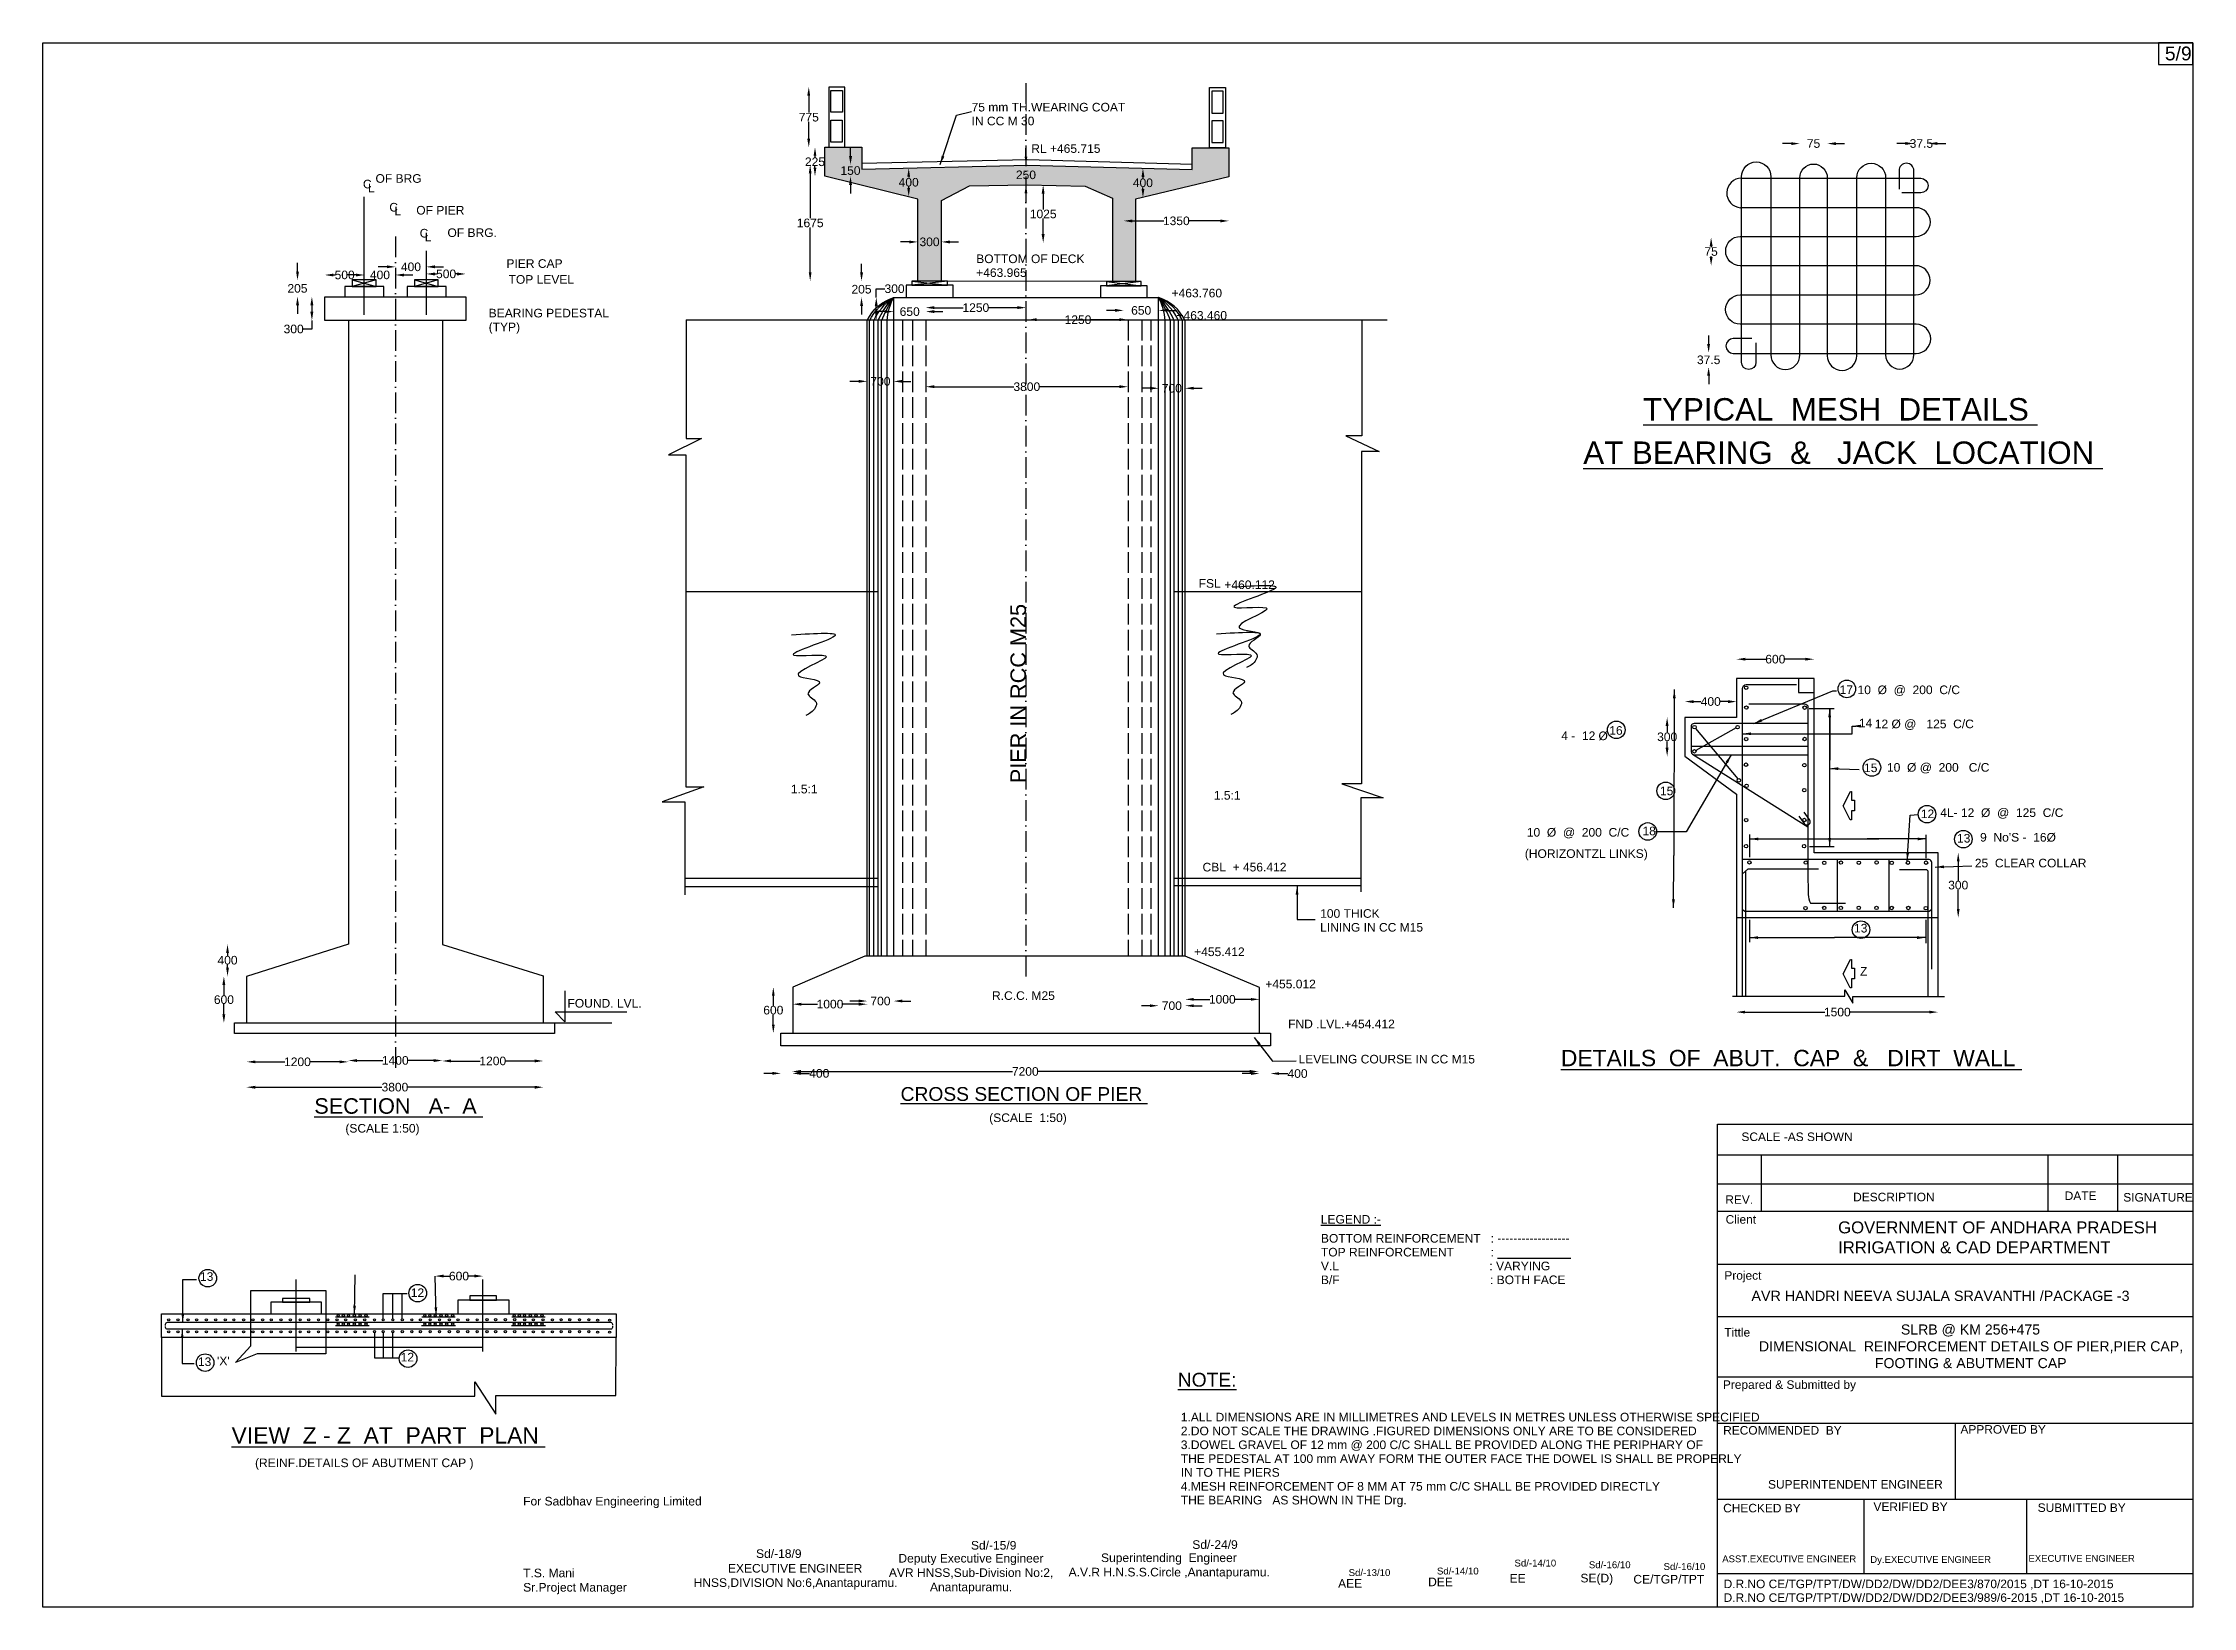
# Model space of a CAD drawing. Header units: inches. Extents: x 1336 to 2584, y 27 to 935.
import ezdxf

# ---------------------------------------------------------------- set-up
doc = ezdxf.new("R2010")
doc.units = ezdxf.units.IN
doc.header["$MEASUREMENT"] = 0
doc.linetypes.add('ACAD_ISO02W100', pattern=[15, 12, -3])
doc.linetypes.add('ACAD_ISO10W100', pattern=[18, 12, -3, 0, -3])
doc.layers.add('DIMENSIONS', color=7, linetype='Continuous')
doc.layers.add('TEXT', color=1, linetype='Continuous')
doc.styles.get("Standard").update_dxf_attribs({"font": 'arial.ttf', "height": 5})
doc.dimstyles.get("Standard").update_dxf_attribs({"dimtxt": 5, "dimasz": 5, "dimexe": 0.18, "dimexo": 0.0625, "dimgap": 0.09, "dimtad": 0, "dimtih": 1, "dimtoh": 1, "dimdec": 4, "dimzin": 0, "dimdsep": 46, "dimtxsty": 'Standard', "dimcen": 0.09, "dimse1": 1, "dimse2": 1, "dimadec": 0, "dimazin": 0, "dimtfac": 1, "dimtdec": 4, "dimtofl": 0, "dimtmove": 0, "dimatfit": 3, "dimfxl": 1, "dimtolj": 1, "dimtzin": 0, "dimarcsym": 0})

msp = doc.modelspace()

# ---------------------------------------------------------------- texts
at = {"color": 0}
for s, height, p in [('5/9', 8, (2567.90919, 924.91088)), ('SCALE -AS SHOWN ', 4.951664, (2322.03086, 297.43034)), ('REV.', 4.951664, (2312.65842, 260.96815)), ('DESCRIPTION ', 4.951664, (2386.89808, 262.44635)), ('DATE', 4.951664, (2509.7265, 263.18545)), ('SIGNATURE', 4.951664, (2543.73408, 262.27276)), ('Client ', 4.951664, (2312.83585, 249.44618)), ('Project', 4.951664, (2312.1065, 216.90552)), ('Tittle', 4.951664, (2312.1065, 183.87917)), ('Prepared & Submitted by', 4.951664, (2311.26666, 153.52836)), ('RECOMMENDED  BY ', 4.951664, (2311.42863, 126.98602)), ('APPROVED BY ', 4.951664, (2449.19178, 127.52251)), ('SUPERINTENDENT ENGINEER', 4.951664, (2337.47741, 95.60168)), ('VERIFIED BY ', 4.951664, (2398.7059, 82.62496)), ('CHECKED BY ', 4.951664, (2311.42905, 81.82023)), ('SUBMITTED BY', 4.951664, (2494.03908, 82.08847)), ('ASST.EXECUTIVE ENGINEER', 3.9613312, (2310.89196, 52.85006)), ('Dy.EXECUTIVE ENGINEER', 3.9613312, (2396.82609, 52.48068)), ('EXECUTIVE ENGINEER', 3.9613312, (2488.6682, 53.11831)), ('D.R.NO CE/TGP/TPT/DW/DD2/DW/DD2/DEE3/870/2015 ,DT 16-10-2015', 4.951664, (2311.69018, 37.81338)), ('D.R.NO CE/TGP/TPT/DW/DD2/DW/DD2/DEE3/989/6-2015 ,DT 16-10-2015', 4.951664, (2311.69018, 29.85897))]:
    msp.add_text(s, height=height, dxfattribs=at).set_placement(p)
at = {"color": 0, "attachment_point": 1}
for s, insert, char_height, width in [('\\pi8.1459;{\\H1.1667x;GOVERNMENT OF ANDHARA PRADESH  \\P\\pi21.503;IRRIGATION & CAD DEPARTMENT} ', (2370.01692, 250.75454), 5.9419968, 200.1030297), ('AVR HANDRI NEEVA SUJALA SRAVANTHI /PACKAGE -3', (2327.82752, 210.51819), 5.9419968, 219.2526299), ('\\pi125.05;SLRB @ KM 256+475\\P\\pi42.636;DIMENSIONAL  REINFORCEMENT DETAILS OF PIER,PIER CAP,\\P\\pi109.96;FOOTING & ABUTMENT CAP', (2289.56587, 190.93688), 5.8543682, 330.2164083)]:
    msp.add_mtext(s, dxfattribs=dict(at, insert=insert, char_height=char_height, width=width))
at = {"layer": 'TEXT', "color": 0}
for s, height, p in [('75 mm TH.WEARING COAT', 5, (1875.01419, 895.23378)), ('IN CC M 30 ', 5, (1875.01419, 887.20172)), ('RL +465.715', 5, (1909.66061, 871.20235)), ('C', 5, (1521.61479, 850.57113)), ('L', 5, (1524.57517, 848.3035)), ('OF BRG', 5, (1528.91705, 853.8247)), ('C', 5, (1536.9346, 837.13674)), ('L', 5, (1539.89498, 834.86911)), ('OF PIER ', 5, (1552.60007, 835.38784)), ('C', 5, (1554.56891, 822.05058)), ('L', 5, (1557.52929, 819.78295)), ('OF BRG.', 5, (1570.69537, 822.35211)), ('BOTTOM OF DECK', 5, (1877.70306, 807.18954)), ('PIER CAP ', 5, (1604.94171, 804.43395)), ('TOP LEVEL', 5, (1606.17661, 795.20569)), ('+463.965', 5, (1877.70306, 799.15748)), ('+463.760', 5, (1991.14345, 787.29124)), ('BEARING PEDESTAL', 5, (1594.62996, 775.65704)), ('+463.460', 5, (1994.00057, 774.32174)), ('(TYP)', 5, (1594.62996, 767.62498)), ('%%UTYPICAL  MESH  DETAILS ', 13, (2264.90215, 715.78914)), ('%%UAT BEARING  &   JACK  LOCATION ', 13, (2230.19894, 690.62094)), ('FSL', 5, (2006.88396, 618.70948)), ('+460.112', 5, (2021.80973, 617.94475)), ('17', 5, (2379.04231, 556.9631)), ('10  Ø  @  200  C/C', 5, (2389.44614, 556.91425)), ('16', 5, (2245.27937, 533.3285)), ('14', 5, (2390.26474, 537.65841)), ('12 Ø @   125  C/C', 5, (2399.43168, 537.1225)), ('4 -  12 ', 5, (2217.39865, 530.26192)), ('Ø', 5, (2239.01322, 530.20365)), ('15', 5, (2393.22362, 511.63491)), ('10  Ø @  200   C/C', 5, (2406.53411, 511.88011)), ('1.5:1', 5, (1770.06192, 499.27178)), ('1.5:1', 5, (2015.67017, 495.65651)), ('15', 5, (2274.71672, 498.24038)), ('12', 5, (2426.19628, 484.90864)), ('4L- 12  Ø  @  125  C/C', 5, (2437.44804, 485.60305)), ('10  Ø  @  200  C/C', 5, (2197.40613, 474.18261)), ('18', 5, (2264.57772, 474.96546)), ('13', 5, (2447.19655, 470.73982)), ("9  No'S -  16Ø", 5, (2460.59478, 471.29499)), ('(HORIZONTZL LINKS)', 5, (2196.23998, 461.83565)), ('CBL  + 456.412', 5, (2009.11244, 453.97136)), ('25  CLEAR COLLAR', 5, (2457.55009, 456.32369)), ('100 THICK ', 5, (2077.42368, 427.0545)), ('LINING IN CC M15 ', 5, (2077.42368, 419.02244)), ('13', 5, (2387.39291, 418.51519)), ('+455.412', 5, (2004.26593, 404.81568)), ('+455.012', 5, (2045.56521, 386.10288)), ('Z', 5, (2390.92684, 393.52869)), ('FOUND. LVL.', 5, (1640.37793, 374.92347)), ('R.C.C. M25', 5, (1886.89433, 379.38082)), ('FND .LVL.+454.412', 5, (2058.82512, 362.9247)), ('%%UDETAILS  OF  ABUT.  CAP  &   DIRT  WALL ', 9.5, (2217.18542, 340.85951)), ('LEVELING COURSE IN CC M15  ', 5, (2064.86413, 342.47707)), ('%%UCROSS SECTION OF PIER ', 8, (1833.78376, 320.74485)), ('%%USECTION   A-  A ', 9, (1493.38799, 313.27689)), ('(SCALE  1:50)', 5, (1885.25552, 308.45502)), ('(SCALE 1:50)', 5, (1511.41725, 302.33193)), ('%%ULEGEND :-', 5, (2077.79231, 249.48791)), ('BOTTOM REINFORCEMENT   : ------------------', 5, (2077.85799, 238.44743)), ('V.L                                             : VARYING ', 5, (2077.85799, 222.38331)), ('TOP REINFORCEMENT           : %%U                      ', 5, (2077.85799, 230.41537)), ('13', 5, (1427.00415, 216.24709)), ('B/F                                             : BOTH FACE ', 5, (2077.85799, 214.35125)), ('12', 5, (1549.41024, 206.86748)), ('13', 5, (1425.82957, 166.79053)), ("'X'", 5, (1436.91412, 167.27796)), ('12', 5, (1543.52062, 169.44227)), ('%%UNOTE:', 8, (1994.7338, 154.84751)), ('1.ALL DIMENSIONS ARE IN MILLIMETRES AND LEVELS IN METRES UNLESS OTHERWISE SPECIFIED', 5, (1996.49127, 134.62725)), ('%%UVIEW  Z - Z  AT  PART  PLAN ', 9.5, (1445.35998, 121.79088)), ('2.DO NOT SCALE THE DRAWING .FIGURED DIMENSIONS ONLY ARE TO BE CONSIDERED ', 5, (1996.49127, 126.59519)), ('(REINF.DETAILS OF ABUTMENT CAP )', 5, (1458.95813, 108.08165)), ('THE PEDESTAL AT 100 mm AWAY FORM THE OUTER FACE THE DOWEL IS SHALL BE PROPERLY', 5, (1996.49127, 110.53107)), ('3.DOWEL GRAVEL OF 12 mm @ 200 C/C SHALL BE PROVIDED ALONG THE PERIPHARY OF', 5, (1996.49127, 118.56313)), ('IN TO THE PIERS ', 5, (1996.49127, 102.49901)), ('THE BEARING   AS SHOWN IN THE Drg.', 5, (1996.49127, 86.43489)), ('4.MESH REINFORCEMENT OF 8 MM AT 75 mm C/C SHALL BE PROVIDED DIRECTLY ', 5, (1996.49127, 94.46695)), ('Sd/-15/9', 5, (1874.64445, 60.2104)), ('Sd/-24/9', 5, (2003.17712, 60.62764)), ('Sd/-18/9', 5, (1749.87794, 55.35701)), ('Sd/-14/10', 4, (2145.22259, 45.75613)), ('Sd/-14/10', 4, (2190.24734, 50.3874)), ('Sd/-16/10', 4, (2233.4464, 49.3965)), ('Sd/-16/10', 4, (2276.8186, 48.38873)), ('AEE', 5, (2087.83699, 38.04075)), ('Sd/-13/10', 4, (2093.94625, 44.83892)), ('DEE', 5, (2140.12254, 38.95124)), ('EE', 5, (2187.39596, 40.99986)), ('SE(D)', 5, (2228.54297, 41.15119)), ('CE/TGP/TPT', 5, (2259.27943, 40.51189))]:
    msp.add_text(s, height=height, dxfattribs=at).set_placement(p)
msp.add_text('PIER IN RCC M25', height=9, rotation=90, dxfattribs=at).set_placement((1906.60261, 505.2146))
at = {"layer": 'TEXT', "color": 0, "char_height": 5, "attachment_point": 1}
for s, insert, width in [('For Sadbhav Engineering Limited\\P\\P\\P\\P\\PT.S. Mani \\PSr.Project Manager ', (1614.65015, 90.82293), 110.5220102), ('\\pi20.439;EXECUTIVE ENGINEER  \\P\\pi0.50511;HNSS,DIVISION No:6,Anantapuramu.', (1713.12849, 51.8689), 118.2510196), ('\\pi16.093;Deputy Executive Engineer  \\P\\pi10.563;AVR HNSS,Sub-Division No:2,\\P\\pi34.422;Anantapuramu.', (1816.43427, 57.67712), 115.9997109), ('\\pi21.932;Superintending  Engineer  \\P\\pi3.1188;A.V.R H.N.S.S.Circle ,Anantapuramu.', (1928.2461, 57.96558), 122.4790615)]:
    msp.add_mtext(s, dxfattribs=dict(at, insert=insert, width=width))

# ---------------------------------------------------------------- blocks, each defined once
blk = doc.blocks.new('*D3')
at = {"layer": 'Defpoints', "color": 0, "transparency": 16777216}
for p in [(1522.5, 800.3), (1499.5, 787.7), (1522.5, 787.7)]:
    blk.add_point(p, dxfattribs=at)
at = {"layer": 'DIMENSIONS', "color": 0, "lineweight": -2, "transparency": 16777216}
for p, q in [((1504.5, 800.3), (1505.4, 800.3)), ((1517.5, 800.3), (1516.6, 800.3))]:
    blk.add_line(p, q, dxfattribs=at)
at = {"layer": 'DIMENSIONS', "color": 0, "transparency": 16777216}
for points in [[(1504.5, 801.1), (1504.5, 799.4), (1499.5, 800.3)], [(1517.5, 801.1), (1517.5, 799.4), (1522.5, 800.3)]]:
    blk.add_solid(points, dxfattribs=at)
at = {"layer": 'DIMENSIONS', "color": 0, "transparency": 16777216, "insert": (1511, 800.3), "char_height": 5, "attachment_point": 5}
blk.add_mtext('\\A1;500', dxfattribs=at)
blk = doc.blocks.new('*D4')
at = {"layer": 'Defpoints', "color": 0, "transparency": 16777216}
for p in [(1483.6, 787.7), (1511.1, 787.7), (1515.8, 797.3)]:
    blk.add_point(p, dxfattribs=at)
at = {"layer": 'DIMENSIONS', "color": 0, "lineweight": -2, "transparency": 16777216}
for p, q in [((1483.6, 802.3), (1483.6, 807.3)), ((1483.6, 782.7), (1483.6, 777.7))]:
    blk.add_line(p, q, dxfattribs=at)
at = {"layer": 'DIMENSIONS', "color": 0, "transparency": 16777216}
for points in [[(1482.8, 802.3), (1484.5, 802.3), (1483.6, 797.3)], [(1482.8, 782.7), (1484.5, 782.7), (1483.6, 787.7)]]:
    blk.add_solid(points, dxfattribs=at)
at = {"layer": 'DIMENSIONS', "color": 0, "transparency": 16777216, "insert": (1483.6, 792.5), "char_height": 5, "attachment_point": 5}
blk.add_mtext('\\A1;205', dxfattribs=at)
blk = doc.blocks.new('*D5')
at = {"layer": 'Defpoints', "color": 0, "transparency": 16777216}
for p in [(1499.5, 787.7), (1492, 773.9), (1499.5, 773.9)]:
    blk.add_point(p, dxfattribs=at)
at = {"layer": 'DIMENSIONS', "color": 0, "lineweight": -2, "transparency": 16777216}
for p, q in [((1492, 782.7), (1492, 778.9)), ((1492, 768.9), (1487, 768.9)), ((1492, 773.9), (1492, 768.9))]:
    blk.add_line(p, q, dxfattribs=at)
at = {"layer": 'DIMENSIONS', "color": 0, "transparency": 16777216}
for points in [[(1491.1, 782.7), (1492.8, 782.7), (1492, 787.7)], [(1491.1, 778.9), (1492.8, 778.9), (1492, 773.9)]]:
    blk.add_solid(points, dxfattribs=at)
at = {"layer": 'DIMENSIONS', "color": 0, "transparency": 16777216, "insert": (1481.4, 768.9), "char_height": 5, "attachment_point": 5}
blk.add_mtext('\\A1;300', dxfattribs=at)
blk = doc.blocks.new('*D6')
at = {"layer": 'Defpoints', "color": 0, "transparency": 16777216}
for p in [(1522.5, 800.3), (1540.5, 800.3), (1540.5, 800.3)]:
    blk.add_point(p, dxfattribs=at)
at = {"layer": 'DIMENSIONS', "color": 0, "lineweight": -2, "transparency": 16777216}
for p, q in [((1517.5, 800.3), (1512.5, 800.3)), ((1545.5, 800.3), (1550.5, 800.3))]:
    blk.add_line(p, q, dxfattribs=at)
at = {"layer": 'DIMENSIONS', "color": 0, "transparency": 16777216}
for points in [[(1517.5, 801.1), (1517.5, 799.4), (1522.5, 800.3)], [(1545.5, 801.1), (1545.5, 799.4), (1540.5, 800.3)]]:
    blk.add_solid(points, dxfattribs=at)
at = {"layer": 'DIMENSIONS', "color": 0, "transparency": 16777216, "insert": (1531.5, 800.3), "char_height": 5, "attachment_point": 5}
blk.add_mtext('\\A1;400', dxfattribs=at)
blk = doc.blocks.new('*D7')
at = {"layer": 'Defpoints', "color": 0, "transparency": 16777216}
for p in [(1540.5, 800.3), (1558.4, 805), (1558.4, 800.3)]:
    blk.add_point(p, dxfattribs=at)
at = {"layer": 'DIMENSIONS', "color": 0, "lineweight": -2, "transparency": 16777216}
for p, q in [((1535.5, 805), (1530.5, 805)), ((1563.4, 805), (1568.4, 805))]:
    blk.add_line(p, q, dxfattribs=at)
at = {"layer": 'DIMENSIONS', "color": 0, "transparency": 16777216}
for points in [[(1535.5, 805.9), (1535.5, 804.2), (1540.5, 805)], [(1563.4, 805.9), (1563.4, 804.2), (1558.4, 805)]]:
    blk.add_solid(points, dxfattribs=at)
at = {"layer": 'DIMENSIONS', "color": 0, "transparency": 16777216, "insert": (1549.5, 805), "char_height": 5, "attachment_point": 5}
blk.add_mtext('\\A1;400', dxfattribs=at)
blk = doc.blocks.new('*D8')
at = {"layer": 'Defpoints', "color": 0, "transparency": 16777216}
for p in [(1558.4, 800.3), (1581.3, 800.9), (1581.3, 787.7)]:
    blk.add_point(p, dxfattribs=at)
at = {"layer": 'DIMENSIONS', "color": 0, "lineweight": -2, "transparency": 16777216}
for p, q in [((1563.4, 800.9), (1564.3, 800.9)), ((1576.3, 800.9), (1575.5, 800.9))]:
    blk.add_line(p, q, dxfattribs=at)
at = {"layer": 'DIMENSIONS', "color": 0, "transparency": 16777216}
for points in [[(1563.4, 801.7), (1563.4, 800), (1558.4, 800.9)], [(1576.3, 801.7), (1576.3, 800), (1581.3, 800.9)]]:
    blk.add_solid(points, dxfattribs=at)
at = {"layer": 'DIMENSIONS', "color": 0, "transparency": 16777216, "insert": (1569.9, 800.9), "char_height": 5, "attachment_point": 5}
blk.add_mtext('\\A1;500', dxfattribs=at)
blk = doc.blocks.new('*D9')
at = {"layer": 'Defpoints', "color": 0, "transparency": 16777216}
for p in [(1454.1, 393), (1440.9, 366), (1447.1, 366)]:
    blk.add_point(p, dxfattribs=at)
at = {"layer": 'DIMENSIONS', "color": 0, "lineweight": -2, "transparency": 16777216}
for p, q in [((1440.9, 388), (1440.9, 382.1)), ((1440.9, 371), (1440.9, 376.9))]:
    blk.add_line(p, q, dxfattribs=at)
at = {"layer": 'DIMENSIONS', "color": 0, "transparency": 16777216}
for points in [[(1440, 388), (1441.7, 388), (1440.9, 393)], [(1440, 371), (1441.7, 371), (1440.9, 366)]]:
    blk.add_solid(points, dxfattribs=at)
at = {"layer": 'DIMENSIONS', "color": 0, "transparency": 16777216, "insert": (1440.9, 379.5), "char_height": 5, "attachment_point": 5}
blk.add_mtext('\\A1;600', dxfattribs=at)
blk = doc.blocks.new('*D10')
at = {"layer": 'Defpoints', "color": 0, "transparency": 16777216}
for p in [(1443, 411.7), (1513.2, 411.7), (1454.1, 393)]:
    blk.add_point(p, dxfattribs=at)
at = {"layer": 'DIMENSIONS', "color": 0, "lineweight": -2, "transparency": 16777216}
for p, q in [((1443, 406.7), (1443, 405)), ((1443, 398), (1443, 399.7))]:
    blk.add_line(p, q, dxfattribs=at)
at = {"layer": 'DIMENSIONS', "color": 0, "transparency": 16777216}
for points in [[(1442.2, 406.7), (1443.8, 406.7), (1443, 411.7)], [(1442.2, 398), (1443.8, 398), (1443, 393)]]:
    blk.add_solid(points, dxfattribs=at)
at = {"layer": 'DIMENSIONS', "color": 0, "transparency": 16777216, "insert": (1443, 402.4), "char_height": 5, "attachment_point": 5}
blk.add_mtext('\\A1;400', dxfattribs=at)
blk = doc.blocks.new('*D11')
at = {"layer": 'Defpoints', "color": 0, "transparency": 16777216}
for p in [(1513.2, 411.7), (1454.1, 366), (1513.2, 343.4)]:
    blk.add_point(p, dxfattribs=at)
at = {"layer": 'DIMENSIONS', "color": 0, "lineweight": -2, "transparency": 16777216}
for p, q in [((1459.1, 343.4), (1476.3, 343.4)), ((1508.2, 343.4), (1490.9, 343.4))]:
    blk.add_line(p, q, dxfattribs=at)
at = {"layer": 'DIMENSIONS', "color": 0, "transparency": 16777216}
for points in [[(1459.1, 344.2), (1459.1, 342.6), (1454.1, 343.4)], [(1508.2, 344.2), (1508.2, 342.6), (1513.2, 343.4)]]:
    blk.add_solid(points, dxfattribs=at)
at = {"layer": 'DIMENSIONS', "color": 0, "transparency": 16777216, "insert": (1483.6, 343.4), "char_height": 5, "attachment_point": 5}
blk.add_mtext('\\A1;1200', dxfattribs=at)
blk = doc.blocks.new('*D12')
at = {"layer": 'Defpoints', "color": 0, "transparency": 16777216}
for p in [(1513.2, 411.7), (1567.7, 411.7), (1567.7, 344.2)]:
    blk.add_point(p, dxfattribs=at)
at = {"layer": 'DIMENSIONS', "color": 0, "lineweight": -2, "transparency": 16777216}
for p, q in [((1518.2, 344.2), (1533.1, 344.2)), ((1562.7, 344.2), (1547.8, 344.2))]:
    blk.add_line(p, q, dxfattribs=at)
at = {"layer": 'DIMENSIONS', "color": 0, "transparency": 16777216}
for points in [[(1518.2, 345), (1518.2, 343.3), (1513.2, 344.2)], [(1562.7, 345), (1562.7, 343.3), (1567.7, 344.2)]]:
    blk.add_solid(points, dxfattribs=at)
at = {"layer": 'DIMENSIONS', "color": 0, "transparency": 16777216, "insert": (1540.4, 344.2), "char_height": 5, "attachment_point": 5}
blk.add_mtext('\\A1;1400', dxfattribs=at)
blk = doc.blocks.new('*D13')
at = {"layer": 'Defpoints', "color": 0, "transparency": 16777216}
for p in [(1567.7, 411.6), (1626.3, 393.3), (1626.3, 343.9)]:
    blk.add_point(p, dxfattribs=at)
at = {"layer": 'DIMENSIONS', "color": 0, "lineweight": -2, "transparency": 16777216}
for p, q in [((1572.7, 343.9), (1589.7, 343.9)), ((1621.3, 343.9), (1604.3, 343.9))]:
    blk.add_line(p, q, dxfattribs=at)
at = {"layer": 'DIMENSIONS', "color": 0, "transparency": 16777216}
for points in [[(1572.7, 344.8), (1572.7, 343.1), (1567.7, 343.9)], [(1621.3, 344.8), (1621.3, 343.1), (1626.3, 343.9)]]:
    blk.add_solid(points, dxfattribs=at)
at = {"layer": 'DIMENSIONS', "color": 0, "transparency": 16777216, "insert": (1597, 343.9), "char_height": 5, "attachment_point": 5}
blk.add_mtext('\\A1;1200', dxfattribs=at)
blk = doc.blocks.new('*D14')
at = {"layer": 'Defpoints', "color": 0, "transparency": 16777216}
for p in [(1454.1, 366), (1626.3, 366), (1626.3, 328.7)]:
    blk.add_point(p, dxfattribs=at)
at = {"layer": 'DIMENSIONS', "color": 0, "lineweight": -2, "transparency": 16777216}
for p, q in [((1459.1, 328.7), (1532.6, 328.7)), ((1621.3, 328.7), (1547.7, 328.7))]:
    blk.add_line(p, q, dxfattribs=at)
at = {"layer": 'DIMENSIONS', "color": 0, "transparency": 16777216}
for points in [[(1459.1, 329.5), (1459.1, 327.8), (1454.1, 328.7)], [(1621.3, 329.5), (1621.3, 327.8), (1626.3, 328.7)]]:
    blk.add_solid(points, dxfattribs=at)
at = {"layer": 'DIMENSIONS', "color": 0, "transparency": 16777216, "insert": (1540.2, 328.7), "char_height": 5, "attachment_point": 5}
blk.add_mtext('\\A1;3800', dxfattribs=at)
blk = doc.blocks.new('*D15')
at = {"layer": 'Defpoints', "color": 0, "transparency": 16777216}
for p in [(1792.1, 909.4), (1780.5, 874.5), (1792.1, 874.5)]:
    blk.add_point(p, dxfattribs=at)
at = {"layer": 'DIMENSIONS', "color": 0, "lineweight": -2, "transparency": 16777216}
for p, q in [((1780.5, 904.4), (1780.5, 894.6)), ((1780.5, 879.5), (1780.5, 889.3))]:
    blk.add_line(p, q, dxfattribs=at)
at = {"layer": 'DIMENSIONS', "color": 0, "transparency": 16777216}
for points in [[(1779.6, 904.4), (1781.3, 904.4), (1780.5, 909.4)], [(1779.6, 879.5), (1781.3, 879.5), (1780.5, 874.5)]]:
    blk.add_solid(points, dxfattribs=at)
at = {"layer": 'DIMENSIONS', "color": 0, "transparency": 16777216, "insert": (1780.5, 891.9), "char_height": 5, "attachment_point": 5}
blk.add_mtext('\\A1;775', dxfattribs=at)
blk = doc.blocks.new('*D16')
at = {"layer": 'Defpoints', "color": 0, "transparency": 16777216}
for p in [(1789.8, 874.5), (1784.1, 857.6), (1789.8, 857.6)]:
    blk.add_point(p, dxfattribs=at)
at = {"layer": 'DIMENSIONS', "color": 0, "lineweight": -2, "transparency": 16777216}
for p, q in [((1784.1, 869.5), (1784.1, 868.7)), ((1784.1, 862.6), (1784.1, 863.4))]:
    blk.add_line(p, q, dxfattribs=at)
at = {"layer": 'DIMENSIONS', "color": 0, "transparency": 16777216}
for points in [[(1783.3, 869.5), (1784.9, 869.5), (1784.1, 874.5)], [(1783.3, 862.6), (1784.9, 862.6), (1784.1, 857.6)]]:
    blk.add_solid(points, dxfattribs=at)
at = {"layer": 'DIMENSIONS', "color": 0, "transparency": 16777216, "insert": (1784.1, 866), "char_height": 5, "attachment_point": 5}
blk.add_mtext('\\A1;225', dxfattribs=at)
blk = doc.blocks.new('*D17')
at = {"layer": 'Defpoints', "color": 0, "transparency": 16777216}
for p in [(1789.8, 864.3), (1789.8, 857.6), (1804.7, 857.6)]:
    blk.add_point(p, dxfattribs=at)
at = {"layer": 'DIMENSIONS', "color": 0, "lineweight": -2, "transparency": 16777216}
for p, q in [((1804.7, 869.3), (1804.7, 874.3)), ((1804.7, 852.6), (1804.7, 847.6))]:
    blk.add_line(p, q, dxfattribs=at)
at = {"layer": 'DIMENSIONS', "color": 0, "transparency": 16777216}
for points in [[(1803.9, 869.3), (1805.6, 869.3), (1804.7, 864.3)], [(1803.9, 852.6), (1805.6, 852.6), (1804.7, 857.6)]]:
    blk.add_solid(points, dxfattribs=at)
at = {"layer": 'DIMENSIONS', "color": 0, "transparency": 16777216, "insert": (1804.7, 860.9), "char_height": 5, "attachment_point": 5}
blk.add_mtext('\\A1;150', dxfattribs=at)
blk = doc.blocks.new('*D18')
at = {"layer": 'Defpoints', "color": 0, "transparency": 16777216}
for p in [(1837.7, 862.4), (1837.8, 845.8), (1838.5, 845.8)]:
    blk.add_point(p, dxfattribs=at)
at = {"layer": 'DIMENSIONS', "color": 0, "lineweight": -2, "transparency": 16777216}
for p, q in [((1838.5, 857.4), (1838.5, 856.8)), ((1838.5, 850.8), (1838.5, 851.5))]:
    blk.add_line(p, q, dxfattribs=at)
at = {"layer": 'DIMENSIONS', "color": 0, "transparency": 16777216}
for points in [[(1837.7, 857.4), (1839.3, 857.4), (1838.5, 862.4)], [(1837.7, 850.8), (1839.3, 850.8), (1838.5, 845.8)]]:
    blk.add_solid(points, dxfattribs=at)
at = {"layer": 'DIMENSIONS', "color": 0, "transparency": 16777216, "insert": (1838.5, 854.1), "char_height": 5, "attachment_point": 5}
blk.add_mtext('\\A1;400', dxfattribs=at)
blk = doc.blocks.new('*D19')
at = {"layer": 'Defpoints', "color": 0, "transparency": 16777216}
for p in [(1789.8, 864.3), (1781.3, 796.8), (1840.3, 796.8)]:
    blk.add_point(p, dxfattribs=at)
at = {"layer": 'DIMENSIONS', "color": 0, "lineweight": -2, "transparency": 16777216}
for p, q in [((1781.3, 859.3), (1781.3, 833.2)), ((1781.3, 801.8), (1781.3, 827.9))]:
    blk.add_line(p, q, dxfattribs=at)
at = {"layer": 'DIMENSIONS', "color": 0, "transparency": 16777216}
for points in [[(1780.5, 859.3), (1782.1, 859.3), (1781.3, 864.3)], [(1780.5, 801.8), (1782.1, 801.8), (1781.3, 796.8)]]:
    blk.add_solid(points, dxfattribs=at)
at = {"layer": 'DIMENSIONS', "color": 0, "transparency": 16777216, "insert": (1781.3, 830.5), "char_height": 5, "attachment_point": 5}
blk.add_mtext('\\A1;1675', dxfattribs=at)
blk = doc.blocks.new('*D20')
at = {"layer": 'Defpoints', "color": 0, "transparency": 16777216}
for p in [(1811.1, 787.3), (1837, 787.3), (1840.3, 796.8)]:
    blk.add_point(p, dxfattribs=at)
at = {"layer": 'DIMENSIONS', "color": 0, "lineweight": -2, "transparency": 16777216}
for p, q in [((1811.1, 801.8), (1811.1, 806.8)), ((1811.1, 782.3), (1811.1, 777.3))]:
    blk.add_line(p, q, dxfattribs=at)
at = {"layer": 'DIMENSIONS', "color": 0, "transparency": 16777216}
for points in [[(1810.3, 801.8), (1812, 801.8), (1811.1, 796.8)], [(1810.3, 782.3), (1812, 782.3), (1811.1, 787.3)]]:
    blk.add_solid(points, dxfattribs=at)
at = {"layer": 'DIMENSIONS', "color": 0, "transparency": 16777216, "insert": (1811.1, 792), "char_height": 5, "attachment_point": 5}
blk.add_mtext('\\A1;205', dxfattribs=at)
blk = doc.blocks.new('*D21')
at = {"layer": 'Defpoints', "color": 0, "transparency": 16777216}
for p in [(1829.8, 787.3), (1819.7, 774.3), (1829.8, 774.3)]:
    blk.add_point(p, dxfattribs=at)
at = {"layer": 'DIMENSIONS', "color": 0, "lineweight": -2, "transparency": 16777216}
for p, q in [((1819.7, 787.3), (1819.7, 792.3)), ((1819.7, 792.3), (1824.7, 792.3)), ((1819.7, 779.3), (1819.7, 782.3))]:
    blk.add_line(p, q, dxfattribs=at)
at = {"layer": 'DIMENSIONS', "color": 0, "transparency": 16777216}
for points in [[(1818.8, 782.3), (1820.5, 782.3), (1819.7, 787.3)], [(1818.8, 779.3), (1820.5, 779.3), (1819.7, 774.3)]]:
    blk.add_solid(points, dxfattribs=at)
at = {"layer": 'DIMENSIONS', "color": 0, "transparency": 16777216, "insert": (1830.3, 792.3), "char_height": 5, "attachment_point": 5}
blk.add_mtext('\\A1;300', dxfattribs=at)
blk = doc.blocks.new('*D22')
at = {"layer": 'Defpoints', "color": 0, "transparency": 16777216}
for p in [(1829.8, 774.3), (1848.4, 779), (1848.4, 774.3)]:
    blk.add_point(p, dxfattribs=at)
at = {"layer": 'DIMENSIONS', "color": 0, "lineweight": -2, "transparency": 16777216}
for p, q in [((1824.8, 779), (1819.8, 779)), ((1853.4, 779), (1858.4, 779))]:
    blk.add_line(p, q, dxfattribs=at)
at = {"layer": 'DIMENSIONS', "color": 0, "transparency": 16777216}
for points in [[(1824.8, 779.9), (1824.8, 778.2), (1829.8, 779)], [(1853.4, 779.9), (1853.4, 778.2), (1848.4, 779)]]:
    blk.add_solid(points, dxfattribs=at)
at = {"layer": 'DIMENSIONS', "color": 0, "transparency": 16777216, "insert": (1839.1, 779), "char_height": 5, "attachment_point": 5}
blk.add_mtext('\\A1;650', dxfattribs=at)
blk = doc.blocks.new('*D23')
at = {"layer": 'Defpoints', "color": 0, "transparency": 16777216}
for p in [(1848.4, 774.3), (1906.6, 781.3), (1906.6, 774.3)]:
    blk.add_point(p, dxfattribs=at)
at = {"layer": 'DIMENSIONS', "color": 0, "lineweight": -2, "transparency": 16777216}
for p, q in [((1853.4, 781.3), (1870.2, 781.3)), ((1901.6, 781.3), (1884.8, 781.3))]:
    blk.add_line(p, q, dxfattribs=at)
at = {"layer": 'DIMENSIONS', "color": 0, "transparency": 16777216}
for points in [[(1853.4, 782.2), (1853.4, 780.5), (1848.4, 781.3)], [(1901.6, 782.2), (1901.6, 780.5), (1906.6, 781.3)]]:
    blk.add_solid(points, dxfattribs=at)
at = {"layer": 'DIMENSIONS', "color": 0, "transparency": 16777216, "insert": (1877.5, 781.3), "char_height": 5, "attachment_point": 5}
blk.add_mtext('\\A1;1250', dxfattribs=at)
blk = doc.blocks.new('*D24')
at = {"layer": 'Defpoints', "color": 0, "transparency": 16777216}
for p in [(1907.8, 774.3), (1965.8, 774.3), (1965.8, 774.3)]:
    blk.add_point(p, dxfattribs=at)
at = {"layer": 'DIMENSIONS', "color": 0, "lineweight": -2, "transparency": 16777216}
for p, q in [((1912.8, 774.3), (1929.5, 774.3)), ((1960.8, 774.3), (1944.1, 774.3))]:
    blk.add_line(p, q, dxfattribs=at)
at = {"layer": 'DIMENSIONS', "color": 0, "transparency": 16777216}
for points in [[(1912.8, 775.2), (1912.8, 773.5), (1907.8, 774.3)], [(1960.8, 775.2), (1960.8, 773.5), (1965.8, 774.3)]]:
    blk.add_solid(points, dxfattribs=at)
at = {"layer": 'DIMENSIONS', "color": 0, "transparency": 16777216, "insert": (1936.8, 774.3), "char_height": 5, "attachment_point": 5}
blk.add_mtext('\\A1;1250', dxfattribs=at)
blk = doc.blocks.new('*D25')
at = {"layer": 'Defpoints', "color": 0, "transparency": 16777216}
for p in [(1963.3, 774.7), (1983.6, 779.7), (1983.6, 774.3)]:
    blk.add_point(p, dxfattribs=at)
at = {"layer": 'DIMENSIONS', "color": 0, "lineweight": -2, "transparency": 16777216}
for p, q in [((1958.3, 779.7), (1953.3, 779.7)), ((1988.6, 779.7), (1993.6, 779.7))]:
    blk.add_line(p, q, dxfattribs=at)
at = {"layer": 'DIMENSIONS', "color": 0, "transparency": 16777216}
for points in [[(1958.3, 780.6), (1958.3, 778.9), (1963.3, 779.7)], [(1988.6, 780.6), (1988.6, 778.9), (1983.6, 779.7)]]:
    blk.add_solid(points, dxfattribs=at)
at = {"layer": 'DIMENSIONS', "color": 0, "transparency": 16777216, "insert": (1973.5, 779.7), "char_height": 5, "attachment_point": 5}
blk.add_mtext('\\A1;650', dxfattribs=at)
blk = doc.blocks.new('*D26')
at = {"layer": 'Defpoints', "color": 0, "transparency": 16777216}
for p in [(1907.5, 864), (1906.6, 852.7), (1907.3, 852.7)]:
    blk.add_point(p, dxfattribs=at)
at = {"layer": 'DIMENSIONS', "color": 0, "lineweight": -2, "transparency": 16777216}
for p, q in [((1906.6, 869), (1906.6, 874)), ((1906.6, 847.7), (1906.6, 842.7))]:
    blk.add_line(p, q, dxfattribs=at)
at = {"layer": 'DIMENSIONS', "color": 0, "transparency": 16777216}
for points in [[(1905.8, 869), (1907.4, 869), (1906.6, 864)], [(1905.8, 847.7), (1907.4, 847.7), (1906.6, 852.7)]]:
    blk.add_solid(points, dxfattribs=at)
at = {"layer": 'DIMENSIONS', "color": 0, "transparency": 16777216, "insert": (1906.6, 858.4), "char_height": 5, "attachment_point": 5}
blk.add_mtext('\\A1;250', dxfattribs=at)
blk = doc.blocks.new('*D27')
at = {"layer": 'Defpoints', "color": 0, "transparency": 16777216}
for p in [(1916.6, 852.5), (1916.6, 819), (1917.4, 819)]:
    blk.add_point(p, dxfattribs=at)
at = {"layer": 'DIMENSIONS', "color": 0, "lineweight": -2, "transparency": 16777216}
for p, q in [((1916.6, 847.5), (1916.6, 838.4)), ((1916.6, 824), (1916.6, 833.1))]:
    blk.add_line(p, q, dxfattribs=at)
at = {"layer": 'DIMENSIONS', "color": 0, "transparency": 16777216}
for points in [[(1915.7, 847.5), (1917.4, 847.5), (1916.6, 852.5)], [(1915.7, 824), (1917.4, 824), (1916.6, 819)]]:
    blk.add_solid(points, dxfattribs=at)
at = {"layer": 'DIMENSIONS', "color": 0, "transparency": 16777216, "insert": (1916.6, 835.7), "char_height": 5, "attachment_point": 5}
blk.add_mtext('\\A1;1025', dxfattribs=at)
blk = doc.blocks.new('*D28')
at = {"layer": 'Defpoints', "color": 0, "transparency": 16777216}
for p in [(1843.8, 819.5), (1857.5, 819.5), (1857.5, 819.5)]:
    blk.add_point(p, dxfattribs=at)
at = {"layer": 'DIMENSIONS', "color": 0, "lineweight": -2, "transparency": 16777216}
for p, q in [((1838.8, 819.5), (1833.8, 819.5)), ((1862.5, 819.5), (1867.5, 819.5))]:
    blk.add_line(p, q, dxfattribs=at)
at = {"layer": 'DIMENSIONS', "color": 0, "transparency": 16777216}
for points in [[(1838.8, 820.3), (1838.8, 818.6), (1843.8, 819.5)], [(1862.5, 820.3), (1862.5, 818.6), (1857.5, 819.5)]]:
    blk.add_solid(points, dxfattribs=at)
at = {"layer": 'DIMENSIONS', "color": 0, "transparency": 16777216, "insert": (1850.6, 819.5), "char_height": 5, "attachment_point": 5}
blk.add_mtext('\\A1;300', dxfattribs=at)
blk = doc.blocks.new('*D29')
at = {"layer": 'Defpoints', "color": 0, "transparency": 16777216}
for p in [(2024.4, 857.4), (1963.3, 829.9), (2024.4, 831.7)]:
    blk.add_point(p, dxfattribs=at)
at = {"layer": 'DIMENSIONS', "color": 0, "lineweight": -2, "transparency": 16777216}
for p, q in [((1968.3, 831.7), (1986.6, 831.7)), ((2019.4, 831.7), (2001.2, 831.7))]:
    blk.add_line(p, q, dxfattribs=at)
at = {"layer": 'DIMENSIONS', "color": 0, "transparency": 16777216}
for points in [[(1968.3, 832.5), (1968.3, 830.8), (1963.3, 831.7)], [(2019.4, 832.5), (2019.4, 830.8), (2024.4, 831.7)]]:
    blk.add_solid(points, dxfattribs=at)
at = {"layer": 'DIMENSIONS', "color": 0, "transparency": 16777216, "insert": (1993.9, 831.7), "char_height": 5, "attachment_point": 5}
blk.add_mtext('\\A1;1350', dxfattribs=at)
blk = doc.blocks.new('*D30')
at = {"layer": 'Defpoints', "color": 0, "transparency": 16777216}
for p in [(1974.7, 862.2), (1974.5, 845.3), (1974.5, 845.3)]:
    blk.add_point(p, dxfattribs=at)
at = {"layer": 'DIMENSIONS', "color": 0, "lineweight": -2, "transparency": 16777216}
for p, q in [((1974.5, 857.2), (1974.5, 856.4)), ((1974.5, 850.3), (1974.5, 851.1))]:
    blk.add_line(p, q, dxfattribs=at)
at = {"layer": 'DIMENSIONS', "color": 0, "transparency": 16777216}
for points in [[(1973.7, 857.2), (1975.4, 857.2), (1974.5, 862.2)], [(1973.7, 850.3), (1975.4, 850.3), (1974.5, 845.3)]]:
    blk.add_solid(points, dxfattribs=at)
at = {"layer": 'DIMENSIONS', "color": 0, "transparency": 16777216, "insert": (1974.5, 853.8), "char_height": 5, "attachment_point": 5}
blk.add_mtext('\\A1;400', dxfattribs=at)
blk = doc.blocks.new('*D31')
at = {"layer": 'Defpoints', "color": 0, "transparency": 16777216}
for p in [(1829.8, 738.5), (1814.4, 735.1), (1829.8, 735.1)]:
    blk.add_point(p, dxfattribs=at)
at = {"layer": 'DIMENSIONS', "color": 0, "lineweight": -2, "transparency": 16777216}
for p, q in [((1809.4, 738.5), (1804.4, 738.5)), ((1834.8, 738.5), (1839.8, 738.5))]:
    blk.add_line(p, q, dxfattribs=at)
at = {"layer": 'DIMENSIONS', "color": 0, "transparency": 16777216}
for points in [[(1809.4, 739.4), (1809.4, 737.7), (1814.4, 738.5)], [(1834.8, 739.4), (1834.8, 737.7), (1829.8, 738.5)]]:
    blk.add_solid(points, dxfattribs=at)
at = {"layer": 'DIMENSIONS', "color": 0, "transparency": 16777216, "insert": (1822.1, 738.5), "char_height": 5, "attachment_point": 5}
blk.add_mtext('\\A1;700', dxfattribs=at)
blk = doc.blocks.new('*D32')
at = {"layer": 'Defpoints', "color": 0, "transparency": 16777216}
for p in [(1848.4, 734.8), (1965.8, 735.4), (1965.8, 734.8)]:
    blk.add_point(p, dxfattribs=at)
at = {"layer": 'DIMENSIONS', "color": 0, "lineweight": -2, "transparency": 16777216}
for p, q in [((1853.4, 735.4), (1899.6, 735.4)), ((1960.8, 735.4), (1914.7, 735.4))]:
    blk.add_line(p, q, dxfattribs=at)
at = {"layer": 'DIMENSIONS', "color": 0, "transparency": 16777216}
for points in [[(1853.4, 736.3), (1853.4, 734.6), (1848.4, 735.4)], [(1960.8, 736.3), (1960.8, 734.6), (1965.8, 735.4)]]:
    blk.add_solid(points, dxfattribs=at)
at = {"layer": 'DIMENSIONS', "color": 0, "transparency": 16777216, "insert": (1907.1, 735.4), "char_height": 5, "attachment_point": 5}
blk.add_mtext('\\A1;3800', dxfattribs=at)
blk = doc.blocks.new('*D33')
at = {"layer": 'Defpoints', "color": 0, "transparency": 16777216}
for p in [(1983.6, 734.5), (1999, 734.5), (1999, 734.5)]:
    blk.add_point(p, dxfattribs=at)
at = {"layer": 'DIMENSIONS', "color": 0, "lineweight": -2, "transparency": 16777216}
for p, q in [((1978.6, 734.5), (1973.6, 734.5)), ((2004, 734.5), (2009, 734.5))]:
    blk.add_line(p, q, dxfattribs=at)
at = {"layer": 'DIMENSIONS', "color": 0, "transparency": 16777216}
for points in [[(1978.6, 735.4), (1978.6, 733.7), (1983.6, 734.5)], [(2004, 735.4), (2004, 733.7), (1999, 734.5)]]:
    blk.add_solid(points, dxfattribs=at)
at = {"layer": 'DIMENSIONS', "color": 0, "transparency": 16777216, "insert": (1991.3, 734.5), "char_height": 5, "attachment_point": 5}
blk.add_mtext('\\A1;700', dxfattribs=at)
blk = doc.blocks.new('*D34')
at = {"layer": 'Defpoints', "color": 0, "transparency": 16777216}
for p in [(1814.4, 404.8), (1771.2, 386.8), (1814.4, 376.9)]:
    blk.add_point(p, dxfattribs=at)
at = {"layer": 'DIMENSIONS', "color": 0, "lineweight": -2, "transparency": 16777216}
for p, q in [((1776.2, 376.9), (1785.5, 376.9)), ((1809.4, 376.9), (1800.1, 376.9))]:
    blk.add_line(p, q, dxfattribs=at)
at = {"layer": 'DIMENSIONS', "color": 0, "transparency": 16777216}
for points in [[(1776.2, 377.7), (1776.2, 376), (1771.2, 376.9)], [(1809.4, 377.7), (1809.4, 376), (1814.4, 376.9)]]:
    blk.add_solid(points, dxfattribs=at)
at = {"layer": 'DIMENSIONS', "color": 0, "transparency": 16777216, "insert": (1792.8, 376.9), "char_height": 5, "attachment_point": 5}
blk.add_mtext('\\A1;1000', dxfattribs=at)
blk = doc.blocks.new('*D35')
at = {"layer": 'Defpoints', "color": 0, "transparency": 16777216}
for p in [(1814.4, 404.8), (1829.8, 404.8), (1829.8, 378.7)]:
    blk.add_point(p, dxfattribs=at)
at = {"layer": 'DIMENSIONS', "color": 0, "lineweight": -2, "transparency": 16777216}
for p, q in [((1809.4, 378.7), (1804.4, 378.7)), ((1834.8, 378.7), (1839.8, 378.7))]:
    blk.add_line(p, q, dxfattribs=at)
at = {"layer": 'DIMENSIONS', "color": 0, "transparency": 16777216}
for points in [[(1809.4, 379.6), (1809.4, 377.9), (1814.4, 378.7)], [(1834.8, 379.6), (1834.8, 377.9), (1829.8, 378.7)]]:
    blk.add_solid(points, dxfattribs=at)
at = {"layer": 'DIMENSIONS', "color": 0, "transparency": 16777216, "insert": (1822.1, 378.7), "char_height": 5, "attachment_point": 5}
blk.add_mtext('\\A1;700', dxfattribs=at)
blk = doc.blocks.new('*D36')
at = {"layer": 'Defpoints', "color": 0, "transparency": 16777216}
for p in [(1771.2, 386.8), (1759.9, 360), (1771.2, 360)]:
    blk.add_point(p, dxfattribs=at)
at = {"layer": 'DIMENSIONS', "color": 0, "lineweight": -2, "transparency": 16777216}
for p, q in [((1759.9, 381.8), (1759.9, 376.1)), ((1759.9, 365), (1759.9, 370.8))]:
    blk.add_line(p, q, dxfattribs=at)
at = {"layer": 'DIMENSIONS', "color": 0, "transparency": 16777216}
for points in [[(1759.1, 381.8), (1760.7, 381.8), (1759.9, 386.8)], [(1759.1, 365), (1760.7, 365), (1759.9, 360)]]:
    blk.add_solid(points, dxfattribs=at)
at = {"layer": 'DIMENSIONS', "color": 0, "transparency": 16777216, "insert": (1759.9, 373.4), "char_height": 5, "attachment_point": 5}
blk.add_mtext('\\A1;600', dxfattribs=at)
blk = doc.blocks.new('*D37')
at = {"layer": 'Defpoints', "color": 0, "transparency": 16777216}
for p in [(1983.6, 404.8), (1999, 404.8), (1999, 376)]:
    blk.add_point(p, dxfattribs=at)
at = {"layer": 'DIMENSIONS', "color": 0, "lineweight": -2, "transparency": 16777216}
for p, q in [((1978.6, 376), (1973.6, 376)), ((2004, 376), (2009, 376))]:
    blk.add_line(p, q, dxfattribs=at)
at = {"layer": 'DIMENSIONS', "color": 0, "transparency": 16777216}
for points in [[(1978.6, 376.8), (1978.6, 375.2), (1983.6, 376)], [(2004, 376.8), (2004, 375.2), (1999, 376)]]:
    blk.add_solid(points, dxfattribs=at)
at = {"layer": 'DIMENSIONS', "color": 0, "transparency": 16777216, "insert": (1991.3, 376), "char_height": 5, "attachment_point": 5}
blk.add_mtext('\\A1;700', dxfattribs=at)
blk = doc.blocks.new('*D38')
at = {"layer": 'Defpoints', "color": 0, "transparency": 16777216}
for p in [(1999, 404.8), (2042.2, 386.7), (2042.2, 379.7)]:
    blk.add_point(p, dxfattribs=at)
at = {"layer": 'DIMENSIONS', "color": 0, "lineweight": -2, "transparency": 16777216}
for p, q in [((2004, 379.7), (2013.3, 379.7)), ((2037.2, 379.7), (2027.9, 379.7))]:
    blk.add_line(p, q, dxfattribs=at)
at = {"layer": 'DIMENSIONS', "color": 0, "transparency": 16777216}
for points in [[(2004, 380.5), (2004, 378.9), (1999, 379.7)], [(2037.2, 380.5), (2037.2, 378.9), (2042.2, 379.7)]]:
    blk.add_solid(points, dxfattribs=at)
at = {"layer": 'DIMENSIONS', "color": 0, "transparency": 16777216, "insert": (2020.6, 379.7), "char_height": 5, "attachment_point": 5}
blk.add_mtext('\\A1;1000', dxfattribs=at)
blk = doc.blocks.new('*D39')
at = {"layer": 'Defpoints', "color": 0, "transparency": 16777216}
for p in [(1770.9, 352.8), (2041.5, 352.8), (2041.5, 337.8)]:
    blk.add_point(p, dxfattribs=at)
at = {"layer": 'DIMENSIONS', "color": 0, "lineweight": -2, "transparency": 16777216}
for p, q in [((1775.9, 337.8), (1898.7, 337.8)), ((2036.5, 337.8), (1913.7, 337.8))]:
    blk.add_line(p, q, dxfattribs=at)
at = {"layer": 'DIMENSIONS', "color": 0, "transparency": 16777216}
for points in [[(1775.9, 338.7), (1775.9, 337), (1770.9, 337.8)], [(2036.5, 338.7), (2036.5, 337), (2041.5, 337.8)]]:
    blk.add_solid(points, dxfattribs=at)
at = {"layer": 'DIMENSIONS', "color": 0, "transparency": 16777216, "insert": (1906.2, 337.8), "char_height": 5, "attachment_point": 5}
blk.add_mtext('\\A1;7200', dxfattribs=at)
blk = doc.blocks.new('*D40')
at = {"layer": 'Defpoints', "color": 0, "transparency": 16777216}
for p in [(1764.3, 352.8), (1770.9, 352.8), (1770.9, 336.7)]:
    blk.add_point(p, dxfattribs=at)
at = {"layer": 'DIMENSIONS', "color": 0, "lineweight": -2, "transparency": 16777216}
for p, q in [((1759.3, 336.7), (1754.3, 336.7)), ((1775.9, 336.7), (1780.9, 336.7))]:
    blk.add_line(p, q, dxfattribs=at)
at = {"layer": 'DIMENSIONS', "color": 0, "transparency": 16777216}
for points in [[(1759.3, 337.6), (1759.3, 335.9), (1764.3, 336.7)], [(1775.9, 337.6), (1775.9, 335.9), (1770.9, 336.7)]]:
    blk.add_solid(points, dxfattribs=at)
at = {"layer": 'DIMENSIONS', "color": 0, "transparency": 16777216, "insert": (1786.6, 336.7), "char_height": 5, "attachment_point": 5}
blk.add_mtext('\\A1;400', dxfattribs=at)
blk = doc.blocks.new('*D41')
at = {"layer": 'Defpoints', "color": 0, "transparency": 16777216}
for p in [(2042.2, 360), (2048.6, 360), (2048.6, 336.6)]:
    blk.add_point(p, dxfattribs=at)
at = {"layer": 'DIMENSIONS', "color": 0, "lineweight": -2, "transparency": 16777216}
for p, q in [((2037.2, 336.6), (2032.2, 336.6)), ((2053.6, 336.6), (2058.6, 336.6))]:
    blk.add_line(p, q, dxfattribs=at)
at = {"layer": 'DIMENSIONS', "color": 0, "transparency": 16777216}
for points in [[(2037.2, 337.4), (2037.2, 335.8), (2042.2, 336.6)], [(2053.6, 337.4), (2053.6, 335.8), (2048.6, 336.6)]]:
    blk.add_solid(points, dxfattribs=at)
at = {"layer": 'DIMENSIONS', "color": 0, "transparency": 16777216, "insert": (2064.3, 336.6), "char_height": 5, "attachment_point": 5}
blk.add_mtext('\\A1;400', dxfattribs=at)
blk = doc.blocks.new('*D42')
at = {"layer": 'Defpoints', "color": 0, "transparency": 16777216}
for p in [(2315.4, 755.2), (2303, 746.8), (2323.2, 746.8)]:
    blk.add_point(p, dxfattribs=at)
at = {"layer": 'DIMENSIONS', "color": 0, "lineweight": -2, "transparency": 16777216}
for p, q in [((2303, 760.2), (2303, 765.2)), ((2303, 741.8), (2303, 736.8))]:
    blk.add_line(p, q, dxfattribs=at)
at = {"layer": 'DIMENSIONS', "color": 0, "transparency": 16777216}
for points in [[(2302.1, 760.2), (2303.8, 760.2), (2303, 755.2)], [(2302.1, 741.8), (2303.8, 741.8), (2303, 746.8)]]:
    blk.add_solid(points, dxfattribs=at)
at = {"layer": 'DIMENSIONS', "color": 0, "transparency": 16777216, "insert": (2303, 751), "char_height": 5, "attachment_point": 5}
blk.add_mtext('\\A1;37.5', dxfattribs=at)
blk = doc.blocks.new('*D43')
at = {"layer": 'Defpoints', "color": 0, "transparency": 16777216}
for p in [(2322.1, 822), (2304.4, 805.7), (2321.4, 805.7)]:
    blk.add_point(p, dxfattribs=at)
at = {"layer": 'DIMENSIONS', "color": 0, "lineweight": -2, "transparency": 16777216}
for p, q in [((2304.4, 817), (2304.4, 816.5)), ((2304.4, 810.7), (2304.4, 811.2))]:
    blk.add_line(p, q, dxfattribs=at)
at = {"layer": 'DIMENSIONS', "color": 0, "transparency": 16777216}
for points in [[(2303.6, 817), (2305.3, 817), (2304.4, 822)], [(2303.6, 810.7), (2305.3, 810.7), (2304.4, 805.7)]]:
    blk.add_solid(points, dxfattribs=at)
at = {"layer": 'DIMENSIONS', "color": 0, "transparency": 16777216, "insert": (2304.4, 813.9), "char_height": 5, "attachment_point": 5}
blk.add_mtext('\\A1;75', dxfattribs=at)
blk = doc.blocks.new('*D44')
at = {"layer": 'Defpoints', "color": 0, "transparency": 16777216}
for p in [(2371.9, 876.6), (2355.9, 856.7), (2371.9, 856.7)]:
    blk.add_point(p, dxfattribs=at)
at = {"layer": 'DIMENSIONS', "color": 0, "lineweight": -2, "transparency": 16777216}
for p, q in [((2350.9, 876.6), (2345.9, 876.6)), ((2376.9, 876.6), (2381.9, 876.6))]:
    blk.add_line(p, q, dxfattribs=at)
at = {"layer": 'DIMENSIONS', "color": 0, "transparency": 16777216}
for points in [[(2350.9, 877.4), (2350.9, 875.7), (2355.9, 876.6)], [(2376.9, 877.4), (2376.9, 875.7), (2371.9, 876.6)]]:
    blk.add_solid(points, dxfattribs=at)
at = {"layer": 'DIMENSIONS', "color": 0, "transparency": 16777216, "insert": (2363.9, 876.6), "char_height": 5, "attachment_point": 5}
blk.add_mtext('\\A1;75', dxfattribs=at)
blk = doc.blocks.new('*D45')
at = {"layer": 'Defpoints', "color": 0, "transparency": 16777216}
for p in [(2430.8, 876.6), (2430.8, 868.2), (2422.2, 856.5)]:
    blk.add_point(p, dxfattribs=at)
at = {"layer": 'DIMENSIONS', "color": 0, "lineweight": -2, "transparency": 16777216}
for p, q in [((2417.2, 876.6), (2412.2, 876.6)), ((2435.8, 876.6), (2440.8, 876.6))]:
    blk.add_line(p, q, dxfattribs=at)
at = {"layer": 'DIMENSIONS', "color": 0, "transparency": 16777216}
for points in [[(2417.2, 877.5), (2417.2, 875.8), (2422.2, 876.6)], [(2435.8, 877.5), (2435.8, 875.8), (2430.8, 876.6)]]:
    blk.add_solid(points, dxfattribs=at)
at = {"layer": 'DIMENSIONS', "color": 0, "transparency": 16777216, "insert": (2426.5, 876.6), "char_height": 5, "attachment_point": 5}
blk.add_mtext('\\A1;37.5', dxfattribs=at)
blk = doc.blocks.new('*D46')
at = {"layer": 'Defpoints', "color": 0, "transparency": 16777216}
for p in [(2364.2, 577.2), (2319.2, 566), (2364.2, 566)]:
    blk.add_point(p, dxfattribs=at)
at = {"layer": 'DIMENSIONS', "color": 0, "lineweight": -2, "transparency": 16777216}
for p, q in [((2324.2, 577.2), (2336.1, 577.2)), ((2359.2, 577.2), (2347.3, 577.2))]:
    blk.add_line(p, q, dxfattribs=at)
at = {"layer": 'DIMENSIONS', "color": 0, "transparency": 16777216}
for points in [[(2324.2, 578), (2324.2, 576.4), (2319.2, 577.2)], [(2359.2, 578), (2359.2, 576.4), (2364.2, 577.2)]]:
    blk.add_solid(points, dxfattribs=at)
at = {"layer": 'DIMENSIONS', "color": 0, "transparency": 16777216, "insert": (2341.7, 577.2), "char_height": 5, "attachment_point": 5}
blk.add_mtext('\\A1;600', dxfattribs=at)
blk = doc.blocks.new('*D47')
at = {"layer": 'Defpoints', "color": 0, "transparency": 16777216}
for p in [(2319.2, 552.6), (2289.2, 543.4), (2319.2, 543.4)]:
    blk.add_point(p, dxfattribs=at)
at = {"layer": 'DIMENSIONS', "color": 0, "lineweight": -2, "transparency": 16777216}
for p, q in [((2294.2, 552.6), (2298.5, 552.6)), ((2314.2, 552.6), (2309.9, 552.6))]:
    blk.add_line(p, q, dxfattribs=at)
at = {"layer": 'DIMENSIONS', "color": 0, "transparency": 16777216}
for points in [[(2294.2, 553.4), (2294.2, 551.7), (2289.2, 552.6)], [(2314.2, 553.4), (2314.2, 551.7), (2319.2, 552.6)]]:
    blk.add_solid(points, dxfattribs=at)
at = {"layer": 'DIMENSIONS', "color": 0, "transparency": 16777216, "insert": (2304.2, 552.6), "char_height": 5, "attachment_point": 5}
blk.add_mtext('\\A1;400', dxfattribs=at)
blk = doc.blocks.new('*D48')
at = {"layer": 'Defpoints', "color": 0, "transparency": 16777216}
for p in [(2289.2, 543.4), (2278.9, 520.8), (2289.2, 520.8)]:
    blk.add_point(p, dxfattribs=at)
at = {"layer": 'DIMENSIONS', "color": 0, "lineweight": -2, "transparency": 16777216}
for p, q in [((2278.9, 538.4), (2278.9, 534.8)), ((2278.9, 525.8), (2278.9, 529.5))]:
    blk.add_line(p, q, dxfattribs=at)
at = {"layer": 'DIMENSIONS', "color": 0, "transparency": 16777216}
for points in [[(2278, 538.4), (2279.7, 538.4), (2278.9, 543.4)], [(2278, 525.8), (2279.7, 525.8), (2278.9, 520.8)]]:
    blk.add_solid(points, dxfattribs=at)
at = {"layer": 'DIMENSIONS', "color": 0, "transparency": 16777216, "insert": (2278.9, 532.1), "char_height": 5, "attachment_point": 5}
blk.add_mtext('\\A1;300', dxfattribs=at)
blk = doc.blocks.new('*D49')
at = {"layer": 'Defpoints', "color": 0, "transparency": 16777216}
for p in [(2436.2, 464.8), (2436.2, 427.1), (2447.9, 427.1)]:
    blk.add_point(p, dxfattribs=at)
at = {"layer": 'DIMENSIONS', "color": 0, "lineweight": -2, "transparency": 16777216}
for p, q in [((2447.9, 459.8), (2447.9, 448.6)), ((2447.9, 432.1), (2447.9, 443.3))]:
    blk.add_line(p, q, dxfattribs=at)
at = {"layer": 'DIMENSIONS', "color": 0, "transparency": 16777216}
for points in [[(2447.1, 459.8), (2448.7, 459.8), (2447.9, 464.8)], [(2447.1, 432.1), (2448.7, 432.1), (2447.9, 427.1)]]:
    blk.add_solid(points, dxfattribs=at)
at = {"layer": 'DIMENSIONS', "color": 0, "transparency": 16777216, "insert": (2447.9, 446), "char_height": 5, "attachment_point": 5}
blk.add_mtext('\\A1;300', dxfattribs=at)
blk = doc.blocks.new('*D50')
at = {"layer": 'Defpoints', "color": 0, "transparency": 16777216}
for p in [(2319.1, 381.5), (2436.2, 381.3), (2436.2, 372.3)]:
    blk.add_point(p, dxfattribs=at)
at = {"layer": 'DIMENSIONS', "color": 0, "lineweight": -2, "transparency": 16777216}
for p, q in [((2324.1, 372.3), (2370.4, 372.3)), ((2431.2, 372.3), (2385, 372.3))]:
    blk.add_line(p, q, dxfattribs=at)
at = {"layer": 'DIMENSIONS', "color": 0, "transparency": 16777216}
for points in [[(2324.1, 373.1), (2324.1, 371.5), (2319.1, 372.3)], [(2431.2, 373.1), (2431.2, 371.5), (2436.2, 372.3)]]:
    blk.add_solid(points, dxfattribs=at)
at = {"layer": 'DIMENSIONS', "color": 0, "transparency": 16777216, "insert": (2377.7, 372.3), "char_height": 5, "attachment_point": 5}
blk.add_mtext('\\A1;1500', dxfattribs=at)
blk = doc.blocks.new('*D51')
at = {"layer": 'Defpoints', "color": 0, "transparency": 16777216}
for p in [(1591.3, 219), (1563.5, 196.9), (1591.3, 196.9)]:
    blk.add_point(p, dxfattribs=at)
at = {"layer": 'DIMENSIONS', "color": 0, "lineweight": -2, "transparency": 16777216}
for p, q in [((1568.5, 219), (1571.8, 219)), ((1586.3, 219), (1583, 219))]:
    blk.add_line(p, q, dxfattribs=at)
at = {"layer": 'DIMENSIONS', "color": 0, "transparency": 16777216}
for points in [[(1568.5, 219.9), (1568.5, 218.2), (1563.5, 219)], [(1586.3, 219.9), (1586.3, 218.2), (1591.3, 219)]]:
    blk.add_solid(points, dxfattribs=at)
at = {"layer": 'DIMENSIONS', "color": 0, "transparency": 16777216, "insert": (1577.4, 219), "char_height": 5, "attachment_point": 5}
blk.add_mtext('\\A1;600', dxfattribs=at)

# ---------------------------------------------------------------- dimensions: what is measured, and where the dimension line sits
at = {"layer": 'DIMENSIONS', "color": 0}
for base, p1, p2, text, picture, middle in [((1780.45557, 874.49111), (1792.10263, 909.36353), (1792.10263, 874.49111), '775', '*D15', (1780.45557, 891.92732)), ((1784.08998, 857.60066), (1789.78484, 874.49111), (1789.78484, 857.60066), '225', '*D16', (1784.08998, 866.04589)), ((1804.73238, 857.60066), (1789.78484, 864.26735), (1789.78484, 857.60066), '150', '*D17', (1804.73238, 860.93401)), ((1781.30934, 796.78402), (1789.78484, 864.26735), (1840.34823, 796.78402), '1675', '*D19', (1781.30934, 830.52569)), ((1838.48422, 845.83498), (1837.66571, 862.41018), (1837.84178, 845.83498), '400', '*D18', (1838.48422, 854.12258)), ((1974.52357, 845.27968), (1974.67368, 862.23265), (1974.52357, 845.27968), '400', '*D30', (1974.52357, 853.75616)), ((1916.56784, 819.00124), (1916.58596, 852.49), (1917.35953, 819.00124), '1025', '*D27', (1916.56784, 835.74562)), ((2304.43818, 805.68274), (2322.07529, 822.03192), (2321.3761, 805.68274), '75', '*D43', (2304.43818, 813.85733)), ((1483.63634, 787.68764), (1515.77351, 797.28559), (1511.09786, 787.68764), '205', '*D4', (1483.63634, 792.48661)), ((1811.12876, 787.26114), (1840.34823, 796.78402), (1836.96843, 787.26114), '205', '*D20', (1811.12876, 792.02258)), ((1491.96583, 773.86024), (1499.46951, 787.68764), (1499.46951, 773.86024), '300', '*D5', (1481.36253, 768.86024)), ((2302.97617, 746.75855), (2315.369, 755.22205), (2323.18949, 746.75855), '37.5', '*D42', (2302.97617, 750.9903)), ((2278.87818, 520.84129), (2289.16871, 543.41195), (2289.16871, 520.84129), '300', '*D48', (2278.87818, 532.12662)), ((2447.89488, 427.13587), (2436.22566, 464.79769), (2436.22566, 427.13587), '300', '*D49', (2447.89488, 445.96678)), ((1442.99645, 411.74478), (1454.0611, 393.02427), (1513.16317, 411.74478), '400', '*D10', (1442.99645, 402.38452)), ((1440.86558, 365.98784), (1454.0611, 393.02427), (1447.08704, 365.98784), '600', '*D9', (1440.86558, 379.50606)), ((1759.90475, 360.04922), (1771.17228, 386.83725), (1771.17228, 360.04922), '600', '*D36', (1759.90475, 373.44324))]:
    dim = msp.add_linear_dim(base=base, p1=p1, p2=p2, angle=90, text=text, dimstyle='Standard', dxfattribs=at)
    dim.commit()
    dim.dimension.update_dxf_attribs({"geometry": picture, "text_midpoint": middle})
for base, p1, p2, text, picture, middle in [((1906.60261, 852.71482), (1907.54727, 864.02132), (1907.27428, 852.71482), '250', '*D26', (1906.60261, 858.36807)), ((1819.67566, 774.32174), (1829.79938, 787.26114), (1829.79938, 774.32174), '300', '*D21', (1830.27896, 792.26114))]:
    dim = msp.add_linear_dim(base=base, p1=p1, p2=p2, angle=90, text=text, dimstyle='Standard', dxfattribs=at)
    dim.commit()
    dim.dimension.update_dxf_attribs({"geometry": picture, "text_midpoint": middle, "dimtype": 160})
for base, p1, p2, text, picture, middle in [((2371.89216, 876.56709), (2355.9301, 856.73072), (2371.89216, 856.73072), '75', '*D44', (2363.91113, 876.56709)), ((2430.77241, 876.62451), (2422.15516, 856.47788), (2430.77241, 868.24162), '37.5', '*D45', (2426.46378, 876.62451))]:
    dim = msp.add_linear_dim(base=base, p1=p1, p2=p2, text=text, dimstyle='Standard', dxfattribs=at)
    dim.commit()
    dim.dimension.update_dxf_attribs({"geometry": picture, "text_midpoint": middle, "dimtype": 160})
for base, p1, p2, text, picture, middle in [((2024.42915, 831.68009), (1963.33853, 829.90668), (2024.42915, 857.35009), '1350', '*D29', (1993.88384, 831.68009)), ((1857.50862, 819.47571), (1843.75296, 819.47571), (1857.50862, 819.47571), '300', '*D28', (1850.63079, 819.47571)), ((1522.4738, 800.26371), (1499.46951, 787.68764), (1522.4738, 787.68764), '500', '*D3', (1510.97166, 800.26371)), ((1540.53172, 800.26371), (1522.4738, 800.26371), (1540.53172, 800.26371), '400', '*D6', (1531.50276, 800.26371)), ((1558.43797, 805.04082), (1540.53172, 800.26371), (1558.43797, 800.26371), '400', '*D7', (1549.48484, 805.04082)), ((1581.28873, 800.85542), (1558.43797, 800.26371), (1581.28873, 787.68764), '500', '*D8', (1569.86335, 800.85542)), ((1848.37844, 779.02612), (1829.79938, 774.32174), (1848.37844, 774.32174), '650', '*D22', (1839.08891, 779.02612)), ((1906.60261, 781.33374), (1848.37844, 774.32174), (1906.60261, 774.32174), '1250', '*D23', (1877.49052, 781.33374)), ((1965.84473, 774.32174), (1907.77128, 774.32174), (1965.84473, 774.32174), '1250', '*D24', (1936.808, 774.32174)), ((1983.60727, 779.74525), (1963.34473, 774.73841), (1983.60727, 774.32174), '650', '*D25', (1973.476, 779.74525)), ((1829.79938, 738.53205), (1814.42775, 735.13047), (1829.79938, 735.13047), '700', '*D31', (1822.11356, 738.53205)), ((1965.84473, 735.43241), (1848.37844, 734.76462), (1965.84473, 734.76462), '3800', '*D32', (1907.11159, 735.43241)), ((1998.9789, 734.51786), (1983.60727, 734.51786), (1998.9789, 734.51786), '700', '*D33', (1991.29308, 734.51786)), ((2364.18515, 577.19546), (2319.22061, 565.95591), (2364.18515, 565.95591), '600', '*D46', (2341.70288, 577.19546)), ((2319.22061, 552.5513), (2289.16871, 543.41195), (2319.22061, 543.41195), '400', '*D47', (2304.19466, 552.5513)), ((1513.16317, 343.39732), (1454.0611, 365.98784), (1513.16317, 411.74478), '1200', '*D11', (1483.61214, 343.39732)), ((1567.73255, 344.16803), (1513.16317, 411.74478), (1567.73255, 411.74478), '1400', '*D12', (1540.44786, 344.16803)), ((1626.30063, 343.91808), (1567.73255, 411.63229), (1626.30063, 393.26395), '1200', '*D13', (1597.01659, 343.91808)), ((1814.42775, 376.86801), (1771.17228, 386.83725), (1814.42775, 404.75896), '1000', '*D34', (1792.80001, 376.86801)), ((1829.79938, 378.72557), (1814.42775, 404.75896), (1829.79938, 404.75896), '700', '*D35', (1822.11356, 378.72557)), ((1998.9789, 375.99776), (1983.60727, 404.75896), (1998.9789, 404.75896), '700', '*D37', (1991.29308, 375.99776)), ((2042.1589, 379.69051), (1998.9789, 404.75896), (2042.1589, 386.66679), '1000', '*D38', (2020.5689, 379.69051)), ((2436.22566, 372.31239), (2319.13913, 381.52171), (2436.22566, 381.32099), '1500', '*D50', (2377.68239, 372.31239)), ((1626.30063, 328.65114), (1454.0611, 365.98784), (1626.30063, 365.98784), '3800', '*D14', (1540.18086, 328.65114)), ((1770.89444, 336.71785), (1764.25615, 352.75851), (1770.89444, 352.75851), '400', '*D40', (1786.60006, 336.71785)), ((2041.46269, 337.82175), (1770.89444, 352.75851), (2041.46269, 352.75851), '7200', '*D39', (1906.17857, 337.82175)), ((2048.6359, 336.58639), (2042.1589, 360.04922), (2048.6359, 360.04922), '400', '*D41', (2064.34152, 336.58639)), ((1591.2632, 219.01987), (1563.52726, 196.87182), (1591.2632, 196.87182), '600', '*D51', (1577.39523, 219.01987))]:
    dim = msp.add_linear_dim(base=base, p1=p1, p2=p2, text=text, dimstyle='Standard', dxfattribs=at)
    dim.commit()
    dim.dimension.update_dxf_attribs({"geometry": picture, "text_midpoint": middle})

# ---------------------------------------------------------------- hatches: boundary and pattern name
h = msp.add_hatch()
h.set_pattern_fill('AR-CONC', color=0, style=0)
h.set_pattern_definition([(50, (0, 0), (7.172602, -0.627521), [0.75, -8.25]), (355, (0, 0), (-1.387513, 7.521921), [0.6, -6.6]), (100.4514, (0.598, -0.052), (5.785094, 6.894395), [0.637402, -7.01142]), (46.1842, (0, 2), (10.67241, -1.65519), [1.125, -12.375]), (96.6356, (0.889, 1.862), (9.346627, 9.74118), [0.956103, -10.51713]), (351.1842, (0, 2), (9.34662, 9.741186), [0.9, -9.9]), (21, (1, 1.5), (5.96907, -4.026189), [0.75, -8.25]), (326, (1, 1.5), (2.433153, 7.2515), [0.6, -6.6]), (71.4514, (1.4974, 1.1645), (8.402226, 3.225305), [0.637402, -7.01142]), (37.5, (0, 0), (0.1215986, 3.3289385), [0, -6.52, 0, -6.7, 0, -6.625]), (7.5, (0, 0), (2.6306954, 3.944117), [0, -3.82, 0, -6.37, 0, -2.525]), (327.5, (-2.23, 0), (5.3382244, -0.2255487), [0, -2.5, 0, -7.8, 0, -10.35]), (317.5, (-3.23, 0), (5.831862, 1.00105), [0, -3.25, 0, -5.18, 0, -7.35])])
h.paths.add_polyline_path([(1970.16685, 844.22594), (2024.42915, 857.35009), (2024.42915, 874.16645), (2003.11241, 874.16645), (2003.11241, 861.47486), (1907.54727, 864.02132), (1811.31087, 861.80256), (1811.31087, 874.49111), (1789.78484, 874.49111), (1789.78484, 857.60066), (1843.75296, 844.38775), (1843.75296, 796.78402), (1857.50862, 796.78402), (1857.50862, 843.58503), (1873.89905, 852.09521), (1907.20361, 852.71653), (1940.94321, 851.9019), (1956.75397, 844.85821), (1956.75397, 796.4838), (1970.16685, 796.4838)])

# ---------------------------------------------------------------- linework, layer by layer
at = {"color": 0}
for points in [[(2584.21826, 26.87469), (1335.85342, 26.87469), (1335.85342, 934.98813), (2584.21826, 934.98813)], [(2584.21826, 934.98813), (2564.11756, 934.98813), (2564.11756, 922.46433), (2584.21826, 922.46433)], [(1792.10263, 874.49111), (1801.4099, 874.49111), (1801.4099, 909.36353), (1792.10263, 909.36353)], [(1793.39116, 907.48029), (1800.15064, 907.48029), (1800.15064, 894.73199), (1793.39116, 894.73199)], [(2022.45028, 874.16645), (2013.22604, 874.16645), (2013.22604, 909.09254), (2022.45028, 909.09254)], [(2021.03401, 907.00038), (2014.44295, 907.00038), (2014.44295, 894.33028), (2021.03401, 894.33028)], [(1793.39116, 890.20036), (1799.88651, 890.20036), (1799.88651, 877.43842), (1793.39116, 877.43842)], [(2021.03401, 889.76773), (2014.57393, 889.76773), (2014.57393, 877.14479), (2021.03401, 877.14479)], [(1499.46951, 787.68764), (1581.28873, 787.68764), (1581.28873, 773.86024), (1499.46951, 773.86024)], [(1511.09786, 787.68764), (1533.84975, 787.68764), (1533.84975, 793.58529), (1511.09786, 793.58529)], [(1515.35361, 793.58529), (1529.21207, 793.58529), (1529.21207, 797.40121), (1515.35361, 797.40121)], [(1547.23074, 787.68764), (1569.98263, 787.68764), (1569.98263, 793.58529), (1547.23074, 793.58529)], [(1551.48649, 793.58529), (1565.34496, 793.58529), (1565.34496, 797.40121), (1551.48649, 797.40121)], [(1836.96843, 787.26114), (1864.29894, 787.26114), (1864.29894, 794.44941), (1836.96843, 794.44941)], [(1840.34823, 794.44941), (1861.00258, 794.44941), (1861.00258, 796.78402), (1840.34823, 796.78402)], [(1949.84185, 787.26114), (1977.03267, 787.26114), (1977.03267, 794.06239), (1949.84185, 794.06239)], [(1953.38848, 794.06239), (1973.54516, 794.06239), (1973.54516, 796.4838), (1953.38848, 796.4838)], [(2364.18515, 565.95591), (2355.1751, 565.95591), (2355.1751, 557.77955), (2364.18515, 557.77955)], [(1447.08704, 365.98784), (1632.77366, 365.98784), (1632.77366, 359.82736), (1447.08704, 359.82736)], [(1764.25615, 360.04922), (2048.6359, 360.04922), (2048.6359, 352.75851), (1764.25615, 352.75851)], [(2584.21826, 26.87469), (2308.14622, 26.87469), (2308.14622, 307.13745), (2584.21826, 307.13745)], [(1468.17006, 197.07501), (1497.64194, 197.07501), (1497.64194, 203.82598), (1468.17006, 203.82598)], [(1474.92922, 203.82598), (1490.72575, 203.82598), (1490.72575, 205.93293), (1474.92922, 205.93293)], [(1576.70082, 197.07501), (1606.48595, 197.07501), (1606.48595, 204.98371), (1576.70082, 204.98371)], [(1583.61096, 204.98371), (1599.1588, 204.98371), (1599.1588, 207.48347), (1583.61096, 207.48347)], [(1404.64633, 197.07501), (1668.71524, 197.07501), (1668.71524, 183.2712), (1404.64633, 183.2712)]]:
    msp.add_lwpolyline(points, close=True, dxfattribs=at)
at = {"color": 0, "linetype": 'ACAD_ISO10W100'}
for points in [[(1906.60261, 911.72939), (1906.60261, 392.53319)], [(1540.53172, 822.61491), (1540.53172, 337.54274)]]:
    msp.add_lwpolyline(points, dxfattribs=at)
at = {"color": 0}
for points in [[(1843.75296, 796.78402), (1843.75296, 844.38775), (1789.78484, 857.60066), (1789.78484, 874.49111), (1811.31087, 874.49111), (1811.31087, 861.80256), (1907.54727, 864.02132), (2003.11241, 861.47486), (2003.11241, 874.16645), (2024.42915, 874.16645), (2024.42915, 857.35009), (1970.16685, 844.22594), (1970.16685, 796.4838)], [(1811.31087, 865.14292), (1907.5535, 867.40459), (2003.11241, 864.71489)], [(1857.50862, 796.78402), (1857.50862, 843.58503), (1873.89905, 852.09521), (1907.20361, 852.71653), (1940.94321, 851.9019), (1956.75397, 844.85821), (1956.75397, 796.4838)], [(1522.30035, 777.17864), (1522.30035, 845.72465)], [(1558.43797, 777.17864), (1558.43797, 814.23181)], [(1529.21207, 797.40121), (1515.35361, 793.58529)], [(1515.35361, 797.40121), (1529.21207, 793.58529)], [(1565.34496, 797.40121), (1551.48649, 793.58529)], [(1551.48649, 797.40121), (1565.34496, 793.58529)], [(1829.79938, 404.75896), (1829.79938, 787.26114)], [(1829.79938, 787.26114), (1983.60727, 787.26114)], [(1840.34823, 796.78402), (1861.00258, 794.44941)], [(1861.00258, 796.78402), (1840.34823, 794.44941)], [(1953.38848, 796.4838), (1861.00258, 796.78402)], [(1973.54516, 796.4838), (1953.38848, 794.06239)], [(1953.38848, 796.4838), (1973.54516, 794.06239)], [(1983.60727, 404.75896), (1983.60727, 787.26114)], [(1709.25624, 774.32174), (1709.25624, 705.30963), (1718.18238, 705.30963), (1698.95484, 695.79459), (1709.14536, 695.79459), (1709.14536, 503.1428), (1719.52044, 503.1428), (1695.38722, 494.2923), (1708.57623, 494.2923), (1708.57623, 440.44673)], [(1709.25624, 774.32174), (2116.27731, 774.32174)], [(2101.618, 774.32174), (2101.618, 706.85405), (2092.39742, 706.85405), (2111.77115, 697.8865), (2101.48228, 697.8865), (2101.48228, 504.77306), (2089.9802, 504.77306), (2114.05038, 496.68034), (2101.06012, 496.68034), (2101.06012, 442.04252)], [(1513.16317, 773.86024), (1513.16317, 411.74478), (1454.0611, 393.02427), (1454.0611, 365.98784)], [(1567.73255, 773.86024), (1567.73255, 411.63229), (1626.30063, 393.26395), (1626.30063, 365.98784)], [(1709.14536, 616.42339), (1820.75033, 616.42339)], [(1992.65631, 616.52446), (2101.48228, 616.52446)], [(2436.22566, 381.32099), (2436.22566, 464.79769), (2364.18515, 464.79769), (2364.18515, 565.95591), (2319.22061, 565.95591), (2319.22061, 543.41195), (2289.16871, 543.41195), (2289.16871, 520.84129), (2319.13913, 498.9136), (2319.13913, 381.52171)], [(2295.38149, 536.96567), (2319.88265, 507.64382)], [(2318.90001, 537.30686), (2295.60536, 524.19842)], [(2361.35931, 548.49745), (2375.90681, 548.49745)], [(2360.67098, 526.51539), (2292.83865, 526.51539)], [(2294.32728, 521.63823), (2360.67098, 521.63823)], [(2326.84504, 462.17415), (2326.84504, 475.37088)], [(2429.27972, 461.74704), (2429.27972, 475.29604)], [(2361.62648, 468.43592), (2375.92779, 468.43592)], [(1708.57623, 449.98952), (1820.75033, 449.98952)], [(2101.06012, 449.84133), (1992.65631, 449.84133)], [(2322.65634, 452.60763), (2325.99065, 455.45854), (2366.74793, 455.45854)], [(2324.50411, 381.52171), (2324.50411, 454.1239)], [(2377.67019, 460.86626), (2377.67019, 430.83703)], [(2407.64395, 460.86626), (2407.64395, 430.83703)], [(1708.57623, 445.26507), (1820.75033, 445.26507)], [(2101.06012, 445.54205), (1992.65631, 445.54205)], [(2319.13913, 427.13587), (2436.22566, 427.13587)], [(2322.65634, 431.89056), (2323.99264, 430.83703), (2431.04667, 430.83703), (2432.4872, 431.98781)], [(2326.70682, 425.95909), (2326.70682, 412.81305)], [(2429.02055, 425.89675), (2429.02055, 412.27587)], [(1998.9789, 404.75896), (1812.95305, 404.75896), (1771.17228, 386.83725), (1771.17228, 360.04922)], [(2042.1589, 360.04922), (2042.1589, 386.66679), (1998.9789, 404.75896), (1998.9789, 404.75896)], [(2316.86103, 381.52171), (2381.96668, 381.52171), (2381.96668, 385.20361), (2386.8003, 377.56588), (2386.8003, 381.32099), (2439.94259, 381.32099)], [(2308.14622, 289.32536), (2584.21826, 289.32536)], [(2333.52342, 289.32536), (2333.52342, 256.66583)], [(2499.96147, 289.32536), (2499.96147, 256.66583)], [(2540.34086, 289.32536), (2540.34086, 256.66583)], [(2308.14622, 272.63969), (2584.21826, 272.63969)], [(2308.14622, 256.66583), (2584.21826, 256.66583)], [(2308.14622, 225.91615), (2584.21826, 225.91615)], [(1482.82748, 175.1609), (1482.82748, 216.9682)], [(1591.2632, 175.1609), (1591.2632, 216.9682)], [(1456.55648, 178.45504), (1456.55648, 210.64772), (1500.16031, 210.64772), (1500.16031, 173.81774), (1460.20326, 173.81774), (1447.57259, 168.81393), (1456.55648, 178.45504)], [(1533.34747, 194.28445), (1533.34747, 208.94726), (1547.31419, 208.94726)], [(1539.00517, 194.28445), (1539.00517, 208.94726)], [(1544.44189, 194.28445), (1544.44189, 208.94726)], [(1505.60959, 190.31557), (1525.3035, 190.31557)], [(1505.77895, 195.41603), (1525.15834, 195.41603)], [(1555.69436, 190.31557), (1575.38827, 190.31557)], [(1555.86373, 195.41603), (1575.24311, 195.41603)], [(1607.93977, 190.31557), (1627.63368, 190.31557)], [(1608.10914, 195.41603), (1627.48852, 195.41603)], [(2308.14622, 195.56581), (2584.21826, 195.56581)], [(1404.64633, 183.2712), (1404.64633, 149.35712), (1586.67708, 149.35712), (1586.67708, 157.52232), (1598.84949, 138.85111), (1598.84949, 149.69519), (1668.5037, 149.69519), (1668.71524, 183.2712)], [(1591.2632, 177.57506), (1482.82748, 177.57506)], [(1528.35276, 186.04812), (1528.35276, 171.62371), (1542.36916, 171.62371)], [(1533.34747, 186.04812), (1533.34747, 171.62371)], [(1538.9923, 171.62371), (1539.00463, 186.04812)], [(2308.14622, 160.42332), (2584.21826, 160.42332)], [(2308.14622, 133.6671), (2584.21826, 133.6671)], [(2446.18224, 133.6671), (2446.18224, 89.51398)], [(2308.14622, 89.51398), (2584.21826, 89.51398)], [(2393.18921, 89.51398), (2393.18921, 46.38455)], [(2487.542, 89.51398), (2487.542, 46.38455)], [(2308.14622, 46.38455), (2584.21826, 46.38455)]]:
    msp.add_lwpolyline(points, dxfattribs=at)
for points in [[(2330.46707, 760.98498), (2330.46707, 749.60611, -1), (2322.07529, 749.60611), (2322.07529, 857.37637, -1), (2339.10929, 857.37637), (2339.10929, 753.83627, 1), (2355.9301, 753.83627), (2355.9301, 856.73072, -1), (2371.89216, 856.73072), (2371.89216, 753.43597, 1), (2389.00209, 753.43597), (2389.00209, 856.7726, -1), (2405.76172, 856.7726), (2405.76172, 753.87746, 1), (2422.15516, 753.87746), (2422.15516, 860.85052, 1), (2413.51766, 860.85052), (2413.51766, 850.18971)], [(2322.07529, 856.47788), (2426.13173, 856.47788, -1), (2426.13173, 847.98333), (2415.12504, 847.98333)], [(2328.07509, 763.33179), (2317.25748, 763.33179, 1), (2317.25748, 754.78229), (2423.51284, 754.78229, 1), (2423.51284, 771.658), (2321.33584, 771.658, -1), (2321.33584, 788.70095), (2423.09967, 788.70095, 1), (2423.09967, 805.68274), (2321.3761, 805.68274, -1), (2321.3761, 822.6841), (2423.41397, 822.6841, 1), (2423.41397, 839.37306), (2321.53215, 839.37306)], [(1814.42775, 404.75896), (1814.42775, 773.94747, -0.2034848045), (1829.79938, 787.26114, -0.2034848045)], [(1815.83106, 404.75896), (1815.83106, 773.61744, -0.186216005), (1829.79938, 787.26114, -0.205703229)], [(1818.23142, 404.75896), (1818.23142, 773.66962, -0.14645804), (1829.79938, 787.26114, -0.1991540607)], [(1820.75033, 404.75896), (1820.75033, 773.62597, -0.1034027874), (1829.79938, 787.26114, -0.1910253613)], [(1822.79509, 404.75896), (1822.79509, 773.70091, -0.0513097271), (1829.79938, 787.26114, -0.1831747245)], [(1825.96506, 404.75896), (1825.96506, 773.83045, -0.1082067622), (1829.79938, 787.26114, -0.1682453261)], [(1998.9789, 404.75896), (1998.9789, 773.94747, 0.2034848045), (1983.60727, 787.26114, 0.2034848045)], [(1997.57558, 404.75896), (1997.57558, 773.61744, 0.186216005), (1983.60727, 787.26114, 0.205703229)], [(1995.17522, 404.75896), (1995.17522, 773.66962, 0.14645804), (1983.60727, 787.26114, 0.1991540607)], [(1992.65631, 404.75896), (1992.65631, 773.62597, 0.1034027874), (1983.60727, 787.26114, 0.1910253613)], [(1990.61155, 404.75896), (1990.61155, 773.70091, 0.0513097271), (1983.60727, 787.26114, 0.1831747245)], [(1987.44158, 404.75896), (1987.44158, 773.83045, 0.1082067622), (1983.60727, 787.26114, 0.1682453261)], [(2322.65634, 381.52171), (2322.65634, 560.13551, -0.4003256736), (2324.86591, 562.45294), (2354.06347, 562.45294)], [(2326.27806, 551.22272), (2358.67313, 551.22272, -0.3982127338), (2360.67098, 549.33172), (2360.67098, 448.02907, 0.011521421), (2360.8434, 440.54758, 0.0957741926), (2362.05995, 435.51199), (2382.39375, 435.51199)], [(2360.67098, 539.83551), (2294.60494, 539.83551, 0.3253672961), (2292.83865, 538.55004), (2292.83865, 523.40419, 0.2650559606), (2293.57593, 522.11109), (2360.67098, 479.88455)], [(2355.32051, 486.06495), (2358.53066, 481.71614, 1.0866748104), (2361.41406, 484.23954), (2358.53066, 488.31902)], [(2432.4872, 397.26219), (2432.4872, 459.16717, 0.3674280974), (2431.04374, 460.86626), (2322.65634, 460.86626)], [(2413.8707, 455.13459), (2428.82515, 455.13459, -0.3928249428), (2430.33919, 453.72803), (2430.33919, 381.32099)], [(1407.06609, 190.39885), (1407.06609, 191.16765, -0.4142135624), (1408.06609, 192.16765)], [(1666.49692, 189.90816), (1666.49692, 189.10608, -0.4142135624), (1665.49692, 188.10608), (1408.06609, 188.10608, -0.4142135624), (1407.06609, 189.10608), (1407.06609, 189.82282)], [(1408.06609, 192.16765), (1665.49692, 192.16765, -0.4142135624), (1666.49692, 191.16765), (1666.49692, 190.47131)]]:
    msp.add_lwpolyline(points, format="xyb", dxfattribs=at)
at = {"color": 0, "linetype": 'ACAD_ISO02W100'}
for points in [[(1834.81446, 774.32174), (1834.81446, 404.75896)], [(1840.78261, 774.32174), (1840.78261, 404.75896)], [(1848.37844, 774.32174), (1848.37844, 404.75896)], [(1965.84473, 774.32174), (1965.84473, 404.75896)], [(1973.86429, 774.32174), (1973.86429, 404.75896)], [(1979.10211, 774.32174), (1979.10211, 404.75896)]]:
    msp.add_lwpolyline(points, dxfattribs=at)
at = {"color": 0}
for centre, radius in [((2324.78778, 560.62671), 0.99977), ((2324.88309, 549.11177), 0.99977), ((2358.71659, 549.06426), 0.99977), ((2294.76652, 537.75392), 0.99977), ((2319.79425, 537.75392), 0.99977), ((2294.73407, 523.70812), 0.99977), ((2324.77991, 530.825), 0.99977), ((2358.68828, 530.86094), 0.99977), ((2324.70034, 515.95165), 0.99977), ((2358.57583, 515.66652), 0.99977), ((2320.52371, 506.87663), 0.99977), ((2325.00261, 503.70193), 0.99977), ((2358.49236, 501.13319), 0.99977), ((2324.75189, 483.79103), 0.99977), ((2358.58308, 483.82646), 0.99977), ((2324.70554, 468.61595), 0.99977), ((2358.40961, 468.63888), 0.99977), ((2326.67576, 459.20692), 0.99977), ((2359.44027, 459.1125), 0.99977), ((2370.12521, 458.94777), 0.99977), ((2379.80154, 459.09611), 0.99977), ((2390.18583, 459.0201), 0.99977), ((2400.49403, 459.17212), 0.99977), ((2409.3158, 458.97093), 0.99977), ((2418.67918, 459.03823), 0.99977), ((2429.22141, 459.03823), 0.99977), ((2359.20418, 432.70156), 0.99977), ((2370.11352, 432.77673), 0.99977), ((2379.71195, 432.77569), 0.99977), ((2390.13226, 432.85086), 0.99977), ((2400.47127, 432.7907), 0.99977), ((2409.29842, 432.75742), 0.99977), ((2418.93342, 432.75762), 0.99977), ((2429.09297, 432.6245), 0.99977), ((1408.86607, 193.60507), 0.63895), ((1408.86607, 186.64664), 0.63895), ((1414.19786, 193.60507), 0.63895), ((1414.19786, 186.64664), 0.63895), ((1420.07658, 193.60507), 0.63895), ((1420.07658, 186.64664), 0.63895), ((1425.07128, 193.60507), 0.63895), ((1425.07128, 186.64664), 0.63895), ((1430.72899, 193.60507), 0.63895), ((1430.72899, 186.64664), 0.63895), ((1436.16571, 193.60507), 0.63895), ((1436.16571, 186.64664), 0.63895), ((1441.69081, 193.60507), 0.63895), ((1441.69081, 186.64664), 0.63895), ((1446.68551, 193.60507), 0.63895), ((1446.68551, 186.64664), 0.63895), ((1452.34322, 193.60507), 0.63895), ((1452.34322, 186.64664), 0.63895), ((1457.77994, 193.60507), 0.63895), ((1457.77994, 186.64664), 0.63895), ((1463.37863, 193.60507), 0.63895), ((1463.37863, 186.64664), 0.63895), ((1468.37333, 193.60507), 0.63895), ((1468.37333, 186.64664), 0.63895), ((1474.03104, 193.60507), 0.63895), ((1474.03104, 186.64664), 0.63895), ((1479.46775, 193.60507), 0.63895), ((1479.46775, 186.64664), 0.63895), ((1485.16967, 193.60507), 0.63895), ((1485.16967, 186.64664), 0.63895), ((1490.16437, 193.60507), 0.63895), ((1490.16437, 186.64664), 0.63895), ((1495.82208, 193.60507), 0.63895), ((1495.82208, 186.64664), 0.63895), ((1501.25879, 193.60507), 0.63895), ((1501.25879, 186.64664), 0.63895), ((1506.59342, 193.60507), 0.63895), ((1506.59342, 186.64664), 0.63895), ((1507.25198, 196.23288), 0.63895), ((1507.25198, 191.1619), 0.63895), ((1510.19145, 196.23288), 0.63895), ((1510.19145, 191.1619), 0.63895), ((1511.58812, 193.60507), 0.63895), ((1511.58812, 186.64664), 0.63895), ((1513.24495, 196.23288), 0.63895), ((1513.24495, 191.1619), 0.63895), ((1516.67677, 196.23288), 0.63895), ((1516.67677, 191.1619), 0.63895), ((1517.24583, 193.60507), 0.63895), ((1517.24583, 186.64664), 0.63895), ((1519.97347, 196.23288), 0.63895), ((1519.97347, 191.1619), 0.63895), ((1522.68255, 193.60507), 0.63895), ((1522.68255, 186.64664), 0.63895), ((1523.40529, 196.23288), 0.63895), ((1523.40529, 191.1619), 0.63895), ((1528.35276, 193.6455), 0.63895), ((1528.35276, 186.68707), 0.63895), ((1533.34747, 193.6455), 0.63895), ((1533.34747, 186.68707), 0.63895), ((1539.00517, 193.6455), 0.63895), ((1539.00517, 186.68707), 0.63895), ((1544.44189, 193.6455), 0.63895), ((1544.44189, 186.68707), 0.63895), ((1550.01119, 193.6455), 0.63895), ((1550.01119, 186.68707), 0.63895), ((1555.00589, 193.6455), 0.63895), ((1555.00589, 186.68707), 0.63895), ((1557.53429, 196.23288), 0.63895), ((1557.53429, 191.1619), 0.63895), ((1560.47376, 196.23288), 0.63895), ((1560.47376, 191.1619), 0.63895), ((1560.6636, 193.6455), 0.63895), ((1560.6636, 186.68707), 0.63895), ((1563.52726, 196.23288), 0.63895), ((1563.52726, 191.1619), 0.63895), ((1566.10031, 193.6455), 0.63895), ((1566.10031, 186.68707), 0.63895), ((1566.95908, 196.23288), 0.63895), ((1566.95908, 191.1619), 0.63895), ((1570.25579, 196.23288), 0.63895), ((1570.25579, 191.1619), 0.63895), ((1571.83019, 193.64544), 0.63895), ((1571.83019, 186.687), 0.63895), ((1573.68761, 196.23288), 0.63895), ((1573.68761, 191.1619), 0.63895), ((1576.82489, 193.64544), 0.63895), ((1576.82489, 186.687), 0.63895), ((1582.4826, 193.64544), 0.63895), ((1582.4826, 186.687), 0.63895), ((1587.91931, 193.64544), 0.63895), ((1587.91931, 186.687), 0.63895), ((1593.68506, 193.69176), 0.63895), ((1593.68506, 186.73333), 0.63895), ((1598.67976, 193.69176), 0.63895), ((1598.67976, 186.73333), 0.63895), ((1604.33746, 193.69176), 0.63895), ((1604.33746, 186.73333), 0.63895), ((1609.43238, 196.23288), 0.63895), ((1609.43238, 191.1619), 0.63895), ((1609.77418, 193.69176), 0.63895), ((1609.77418, 186.73333), 0.63895), ((1612.37185, 196.23288), 0.63895), ((1612.37185, 191.1619), 0.63895), ((1615.42535, 196.23288), 0.63895), ((1615.42535, 191.1619), 0.63895), ((1615.56449, 193.60344), 0.63895), ((1615.56449, 186.64501), 0.63895), ((1618.85717, 196.23288), 0.63895), ((1618.85717, 191.1619), 0.63895), ((1620.55919, 193.60344), 0.63895), ((1620.55919, 186.64501), 0.63895), ((1622.15387, 196.23288), 0.63895), ((1622.15387, 191.1619), 0.63895), ((1625.5857, 196.23288), 0.63895), ((1625.5857, 191.1619), 0.63895), ((1626.2169, 193.60344), 0.63895), ((1626.2169, 186.64501), 0.63895), ((1631.65361, 193.60344), 0.63895), ((1631.65361, 186.64501), 0.63895), ((1636.71907, 193.64848), 0.63895), ((1636.71907, 186.69005), 0.63895), ((1641.71378, 193.64848), 0.63895), ((1641.71378, 186.69005), 0.63895), ((1647.37148, 193.64848), 0.63895), ((1647.37148, 186.69005), 0.63895), ((1652.8082, 193.64848), 0.63895), ((1652.8082, 186.69005), 0.63895), ((1657.8913, 193.42767), 0.63895), ((1664.85717, 193.42767), 0.63895), ((1657.8913, 186.46924), 0.63895), ((1664.85717, 186.46924), 0.63895)]:
    msp.add_circle(centre, radius, dxfattribs=at)
msp.add_arc((2322.07775, 847.91677), 8.56111, 90.01643567, 266.34603862, dxfattribs=at)
for points in [[(2026.41309, 619.13265), (2051.21704, 618.25872), (2027.66265, 607.33456), (2046.65611, 606.39821), (2030.40936, 595.32283), (2042.65514, 591.32771), (2035.90746, 584.83564), (2040.5975, 579.99631), (2037.59854, 574.00363), (2034.72452, 572.38061)], [(1770.53785, 591.35203), (1795.3418, 590.4781), (1771.78741, 579.55394), (1790.78087, 578.61759), (1774.53412, 567.54221), (1786.7799, 563.54709), (1780.03222, 557.05502), (1784.72226, 552.21569), (1781.72329, 546.22301), (1778.84928, 544.59999)], [(2017.3039, 591.93652), (2042.10784, 591.06258), (2018.55346, 580.13842), (2037.54692, 579.20207), (2021.30016, 568.1267), (2033.54594, 564.13157), (2026.79827, 557.6395), (2031.48831, 552.80018), (2028.48934, 546.8075), (2025.61533, 545.18448)]]:
    msp.add_spline(points, degree=3, dxfattribs=at)
at = {"layer": 'DIMENSIONS', "color": 0}
for points in [[(2387.62179, 495.33493), (2387.62179, 489.12853), (2385.86802, 489.12853), (2385.86802, 483.98607), (2385.14019, 483.98607), (2381.03005, 492.11358), (2385.39876, 500.30062), (2385.86971, 500.30062), (2385.84693, 495.33493), (2387.62179, 495.32678)], [(2387.62179, 397.79915), (2387.62179, 391.59276), (2385.86802, 391.59276), (2385.86802, 386.45029), (2385.14019, 386.45029), (2381.03005, 394.57781), (2385.39876, 402.76485), (2385.86971, 402.76485), (2385.84693, 397.79915), (2387.62179, 397.79101)], [(1638.76635, 384.55908), (1638.76635, 366.61565), (1633.19445, 372.41683), (1674.9384, 372.41683)], [(1632.77366, 365.98784), (1666.22152, 365.98784)]]:
    msp.add_lwpolyline(points, dxfattribs=at)
for centre in [(2383.21532, 559.95012), (2249.33944, 536.18278), (2397.77241, 514.30065), (2278.0805, 500.75934), (2429.78432, 487.21752), (2267.62947, 477.19109), (2450.90114, 472.73199), (2391.42283, 420.13594), (1431.52338, 217.7798), (1553.44527, 209.07658), (1547.82979, 171.08813), (1429.98451, 168.77943)]:
    msp.add_circle(centre, 5.09859, dxfattribs=at)

msp.set_redraw_order([(e.dxf.handle, doc.entitydb.next_handle()) for e in msp.query("TEXT MTEXT ATTDEF DIMENSION ARC_DIMENSION")])  # texts and dimensions are drawn at this point

# ---------------------------------------------------------------- leaders
at = {"color": 0}
for points in [[(2329.17215, 539.83551), (2375.01666, 558.81871), (2377.1853, 558.81871)], [(2322.65634, 533.90734), (2386.35118, 533.90734), (2386.35118, 538.3629)], [(2373.2639, 468.43592), (2373.2639, 548.49745)], [(2373.2639, 548.49745), (2373.2639, 518.65343)], [(2386.35118, 538.3629), (2388.50763, 538.3629)], [(2316.08127, 521.63823), (2289.91858, 476.95455), (2272.07166, 476.95455)], [(2326.84504, 472.83077), (2401.74274, 472.83077)], [(2429.27972, 472.83077), (2395.03275, 472.83077)], [(2064.00836, 445.54205), (2064.00836, 426.0524), (2074.44555, 426.0524)], [(2326.70682, 415.55028), (2376.06302, 415.55028)], [(2429.02055, 415.55028), (2376.06302, 415.55028)]]:
    msp.add_leader(points, dimstyle='Standard', override={"dimgap": 0.09, "dimtad": 0}, dxfattribs=at)
at = {"layer": 'DIMENSIONS', "color": 0}
for points in [[(1856.83666, 864.51229), (1866.35937, 893.14869), (1875.01419, 895.23378)], [(2283.05261, 559.51151), (2282.68821, 463.20557)], [(2373.2639, 513.77164), (2390.31981, 513.24714)], [(2418.21574, 459.9241), (2420.06645, 486.68887), (2424.69326, 486.94057)], [(2282.52068, 432.74962), (2282.68821, 463.20557)], [(2434.57015, 456.47992), (2455.82646, 457.21205)], [(2039.093, 357.59519), (2049.76655, 343.74938), (2063.48968, 343.95706)], [(1417.03199, 192.16765), (1417.03199, 217.11778), (1425.00945, 217.11778)], [(1516.67677, 196.87182), (1517.06052, 219.81945)], [(1564.09701, 195.94367), (1563.52726, 219.01987)], [(1416.70486, 188.10608), (1416.70486, 168.26625), (1423.57222, 168.26625)]]:
    msp.add_leader(points, dimstyle='Standard', override={"dimgap": 0.09, "dimtad": 0}, dxfattribs=at)

doc.saveas('drawing.dxf')
